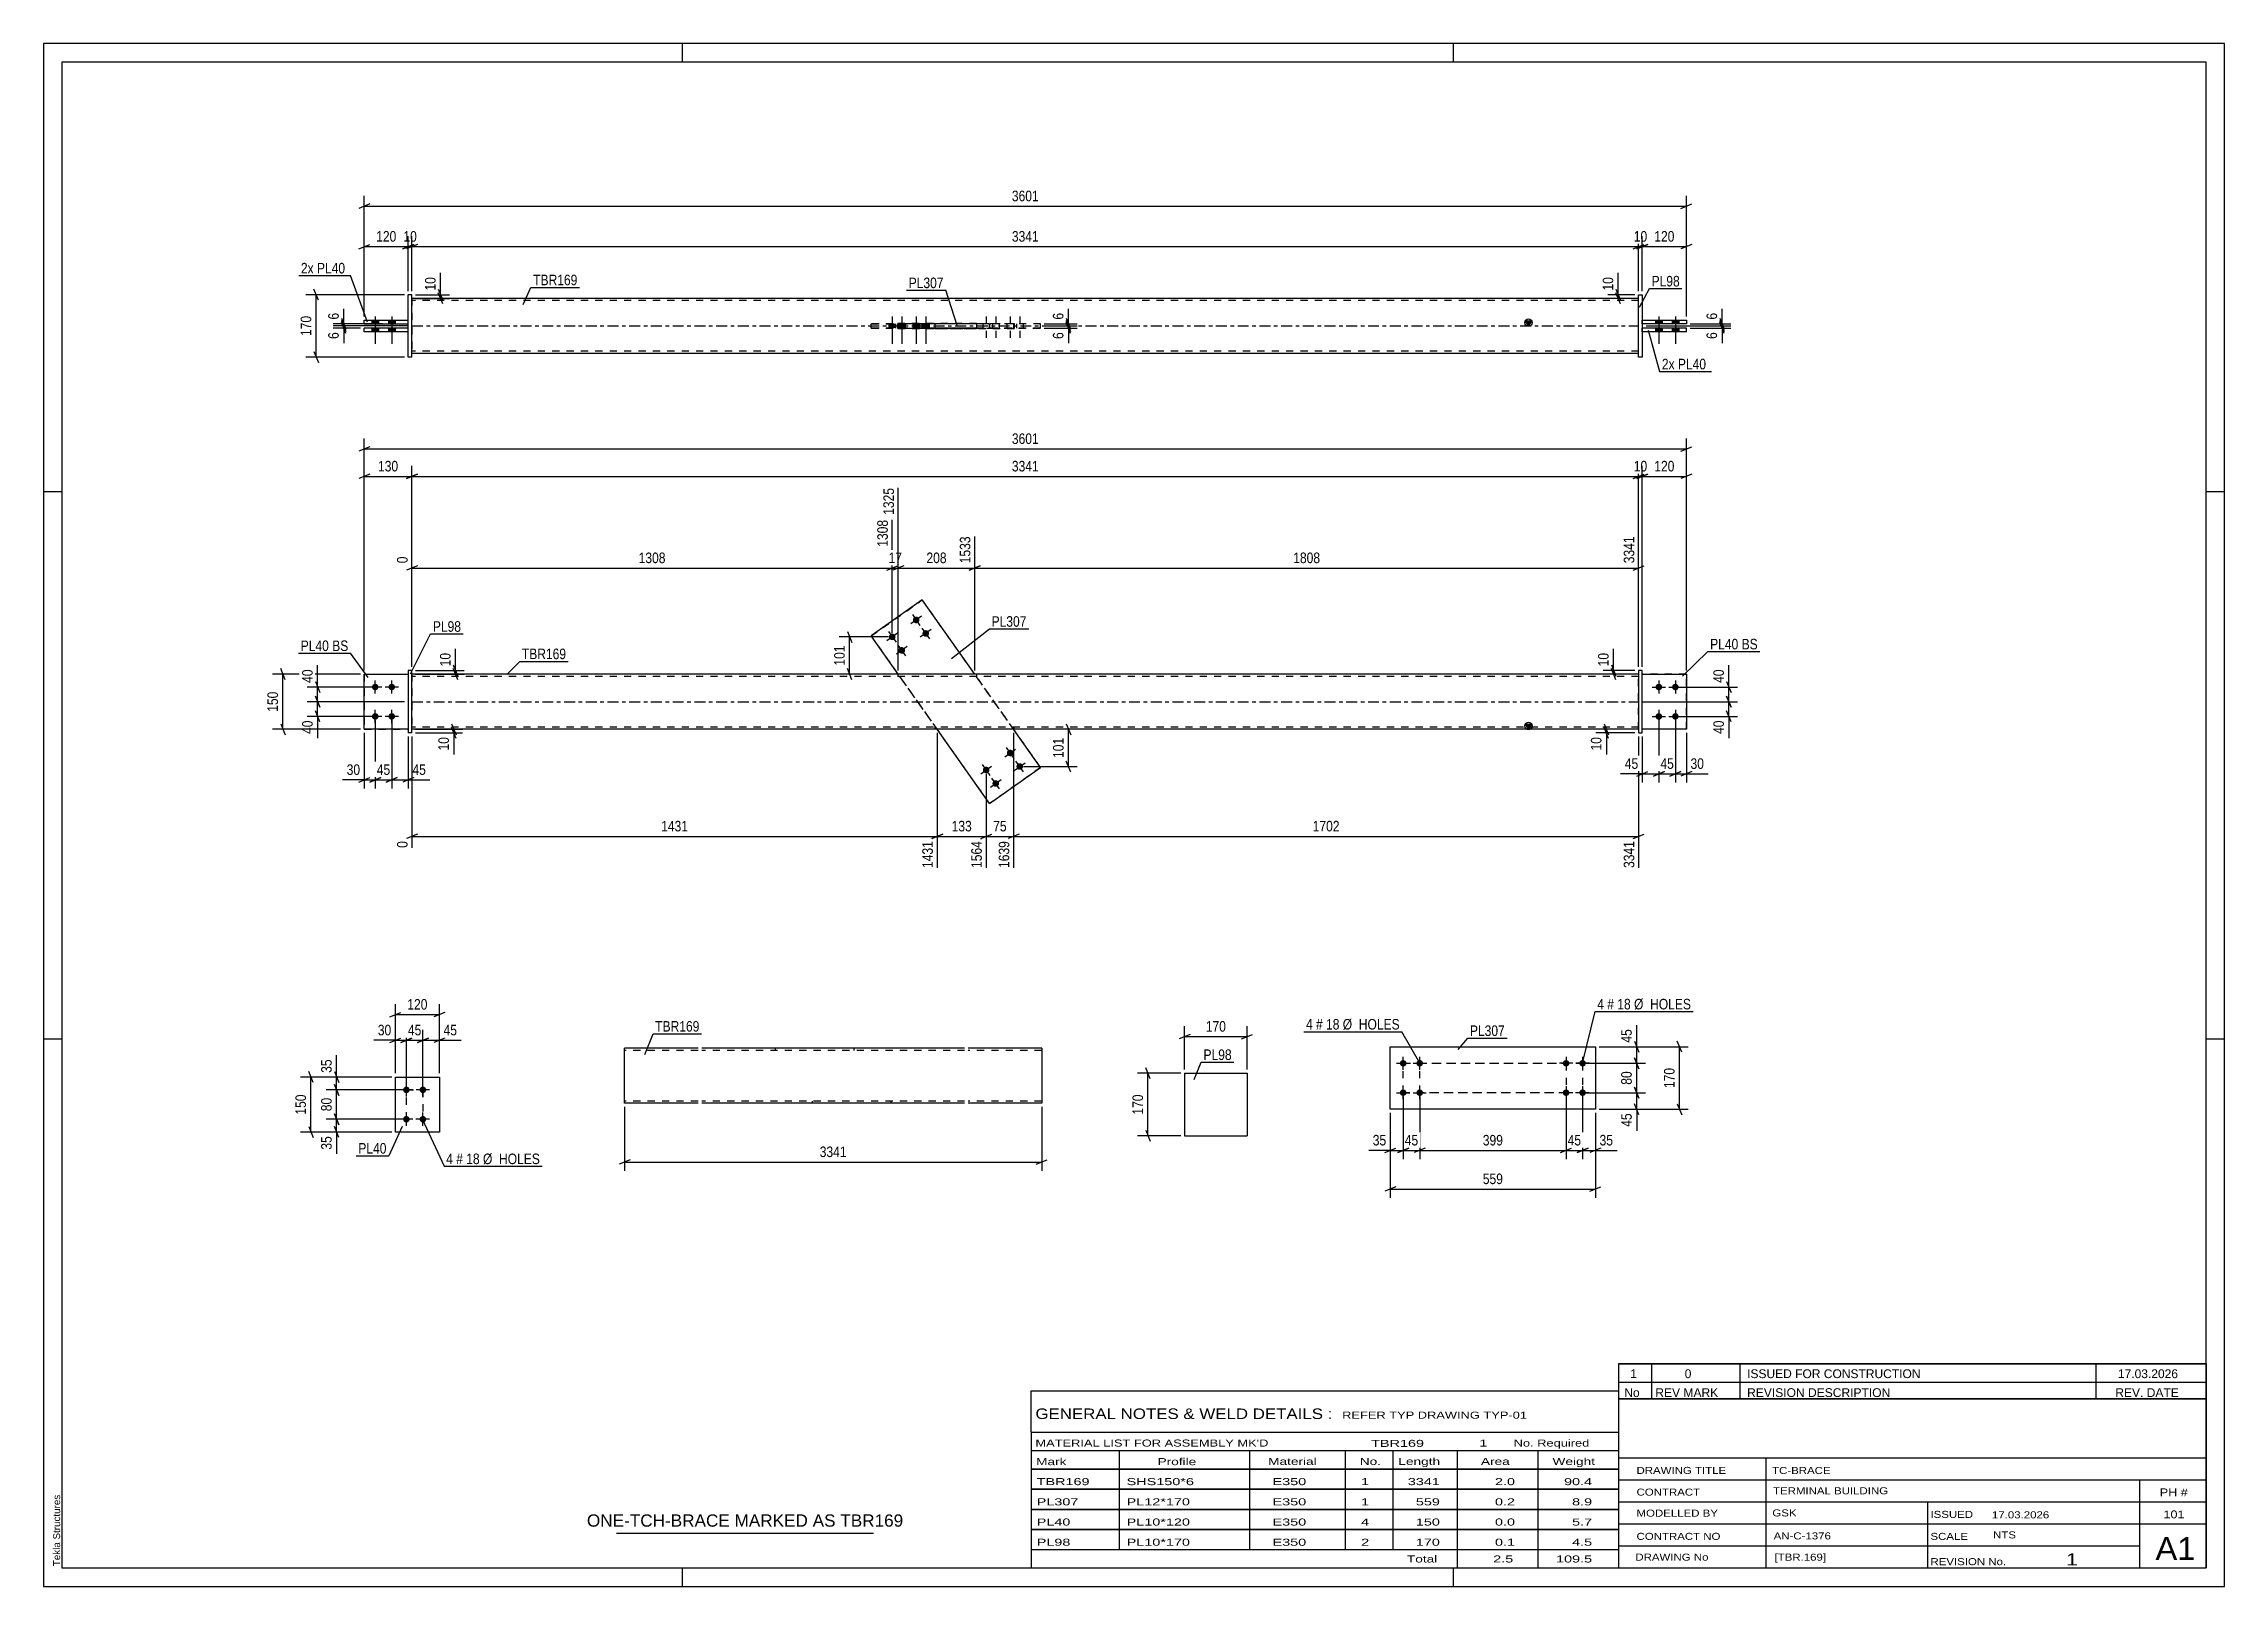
# Model space of a CAD drawing. Header units: millimetres. Extents: x 0 to 594, y 0 to 420.
import ezdxf

# ---------------------------------------------------------------- set-up
doc = ezdxf.new("R2010")
doc.units = ezdxf.units.MM
doc.linetypes.add('DXK_LINE_DOT2', pattern=[3.9198, 1.9599, -1.9599])
doc.linetypes.add('DXK_LINE_DOT3', pattern=[5.9187, 2.979, -0.9799, 0.9799, -0.9799])
doc.styles.add('Arial', font='ARIAL.TTF', dxfattribs={"height": 0.2})
doc.styles.add('Arial Narrow', font='ARIALN.TTF', dxfattribs={"height": 0.2})

# ---------------------------------------------------------------- blocks, each defined once
blk = doc.blocks.new('Unknown-580873574-1130')
at = {"color": 5, "linetype": 'Continuous'}
for p, q in [((594, 420), (0, 420)), ((0, 420), (0, 0)), ((174, 415), (174, 420)), ((384, 415), (384, 420)), ((594, 0), (594, 420)), ((589, 415), (5, 415)), ((5, 415), (5, 5)), ((589, 5), (589, 415)), ((5, 298), (0, 298)), ((594, 298), (589, 298)), ((5, 149), (0, 149)), ((594, 149), (589, 149)), ((0, 0), (594, 0)), ((5, 5), (589, 5)), ((174, 0), (174, 5)), ((384, 0), (384, 5))]:
    blk.add_line(p, q, dxfattribs=at)
at = {"color": 174, "linetype": 'Continuous', "style": 'Arial'}
blk.add_text('Tekla Structures', height=1.9102, rotation=90, dxfattribs=at).set_placement((4.5, 5.5))
blk = doc.blocks.new('Part-580873574-3579 - 3578')
at = {"color": 2, "linetype": 'Continuous'}
for p, q in [((366.82, 146.9), (422.69, 146.9)), ((366.82, 129.9), (366.82, 146.9)), ((422.69, 146.9), (422.69, 129.9)), ((422.69, 129.9), (366.82, 129.9))]:
    blk.add_line(p, q, dxfattribs=at)
blk = doc.blocks.new('Bolt-580873574-3580 - 3578')
at = {"linetype": 'Continuous'}
for points in [[(414.69, 141.5, -1), (414.69, 143.3, -1)], [(419.19, 141.5, -1), (419.19, 143.3, -1)], [(414.69, 133.5, -1), (414.69, 135.3, -1)], [(419.19, 133.5, -1), (419.19, 135.3, -1)]]:
    blk.add_hatch(color=1, dxfattribs=at).paths.add_polyline_path(points)
at = {"color": 1, "linetype": 'Continuous'}
for p, q in [((414.69, 144.2), (414.69, 140.6)), ((419.19, 144.2), (419.19, 140.6)), ((416.49, 142.4), (412.89, 142.4)), ((420.99, 142.4), (417.39, 142.4)), ((416.49, 134.4), (412.89, 134.4)), ((414.69, 136.2), (414.69, 132.6)), ((420.99, 134.4), (417.39, 134.4)), ((419.19, 136.2), (419.19, 132.6))]:
    blk.add_line(p, q, dxfattribs=at)
blk = doc.blocks.new('Bolt-580873574-3581 - 3578')
at = {"linetype": 'Continuous'}
for points in [[(370.32, 143.3, -1), (370.32, 141.5, -1)], [(374.82, 143.3, -1), (374.82, 141.5, -1)], [(370.32, 135.3, -1), (370.32, 133.5, -1)], [(374.82, 135.3, -1), (374.82, 133.5, -1)]]:
    blk.add_hatch(color=1, dxfattribs=at).paths.add_polyline_path(points)
at = {"color": 1, "linetype": 'Continuous'}
for p, q in [((370.32, 140.6), (370.32, 144.2)), ((374.82, 140.6), (374.82, 144.2)), ((368.52, 142.4), (372.12, 142.4)), ((373.02, 142.4), (376.62, 142.4)), ((368.52, 134.4), (372.12, 134.4)), ((370.32, 132.6), (370.32, 136.2)), ((373.02, 134.4), (376.62, 134.4)), ((374.82, 132.6), (374.82, 136.2))]:
    blk.add_line(p, q, dxfattribs=at)
blk = doc.blocks.new('Bolt-580873574-2170 - 2136')
at = {"linetype": 'Continuous'}
for points in [[(98.81, 134.27, -1), (98.81, 136.07, -1)], [(103.31, 134.27, -1), (103.31, 136.07, -1)], [(98.81, 126.27, -1), (98.81, 128.07, -1)], [(103.31, 126.27, -1), (103.31, 128.07, -1)]]:
    blk.add_hatch(color=1, dxfattribs=at).paths.add_polyline_path(points)
at = {"color": 1, "linetype": 'Continuous'}
for p, q in [((98.81, 133.37), (98.81, 136.97)), ((103.31, 133.37), (103.31, 136.97)), ((100.61, 135.17), (97.01, 135.17)), ((105.11, 135.17), (101.51, 135.17)), ((100.61, 127.17), (97.01, 127.17)), ((98.81, 125.37), (98.81, 128.97)), ((105.11, 127.17), (101.51, 127.17)), ((103.31, 125.37), (103.31, 128.97))]:
    blk.add_line(p, q, dxfattribs=at)
blk = doc.blocks.new('Part-580873574-2175 - 2136')
at = {"color": 2, "linetype": 'Continuous'}
for p, q in [((95.81, 123.67), (95.81, 138.67)), ((95.81, 138.67), (107.81, 138.67)), ((107.81, 138.67), (107.81, 123.67)), ((107.81, 123.67), (95.81, 123.67))]:
    blk.add_line(p, q, dxfattribs=at)
blk = doc.blocks.new('Part-580873574-1689 - 1670')
at = {"color": 2, "linetype": 'Continuous'}
for p, q in [((435.46, 248.34), (447.46, 248.34)), ((447.46, 248.34), (447.46, 233.34)), ((447.46, 233.34), (435.46, 233.34))]:
    blk.add_line(p, q, dxfattribs=at)
at = {"color": 7, "linetype": 'DXK_LINE_DOT2'}
blk.add_line((435.46, 233.34), (435.46, 248.34), dxfattribs=at)
blk = doc.blocks.new('Bolt-580873574-1673 - 1670')
at = {"linetype": 'Continuous'}
for points in [[(263.28, 227.77), (263.46, 227.75), (263.64, 227.69), (263.81, 227.6), (263.95, 227.47), (264.06, 227.32), (264.13, 227.15), (264.17, 226.96), (264.17, 226.78), (264.13, 226.59), (264.06, 226.42), (263.95, 226.27), (263.81, 226.14), (263.64, 226.05), (263.46, 225.99), (263.28, 225.97), (263.09, 225.99), (262.91, 226.05), (262.75, 226.14), (262.61, 226.27), (262.5, 226.42), (262.42, 226.59), (262.38, 226.78), (262.38, 226.96), (262.42, 227.15), (262.5, 227.32), (262.61, 227.47), (262.75, 227.6), (262.91, 227.69), (263.09, 227.75)], [(256.74, 223.15), (256.93, 223.13), (257.11, 223.08), (257.27, 222.98), (257.41, 222.86), (257.52, 222.7), (257.6, 222.53), (257.64, 222.35), (257.64, 222.16), (257.6, 221.98), (257.52, 221.8), (257.41, 221.65), (257.27, 221.53), (257.11, 221.43), (256.93, 221.37), (256.74, 221.35), (256.56, 221.37), (256.38, 221.43), (256.21, 221.53), (256.07, 221.65), (255.96, 221.8), (255.89, 221.98), (255.85, 222.16), (255.85, 222.35), (255.89, 222.53), (255.96, 222.7), (256.07, 222.86), (256.21, 222.98), (256.38, 223.08), (256.56, 223.13)], [(265.87, 224.1), (266.06, 224.08), (266.24, 224.02), (266.4, 223.92), (266.54, 223.8), (266.65, 223.65), (266.73, 223.47), (266.77, 223.29), (266.77, 223.1), (266.73, 222.92), (266.65, 222.75), (266.54, 222.59), (266.4, 222.47), (266.24, 222.37), (266.06, 222.32), (265.87, 222.3), (265.69, 222.32), (265.51, 222.37), (265.34, 222.47), (265.2, 222.59), (265.09, 222.75), (265.02, 222.92), (264.98, 223.1), (264.98, 223.29), (265.02, 223.47), (265.09, 223.65), (265.2, 223.8), (265.34, 223.92), (265.51, 224.02), (265.69, 224.08)], [(259.34, 219.48), (259.53, 219.46), (259.71, 219.4), (259.87, 219.31), (260.01, 219.18), (260.12, 219.03), (260.2, 218.86), (260.24, 218.67), (260.24, 218.48), (260.2, 218.3), (260.12, 218.13), (260.01, 217.98), (259.87, 217.85), (259.71, 217.76), (259.53, 217.7), (259.34, 217.68), (259.15, 217.7), (258.97, 217.76), (258.81, 217.85), (258.67, 217.98), (258.56, 218.13), (258.48, 218.3), (258.45, 218.48), (258.45, 218.67), (258.48, 218.86), (258.56, 219.03), (258.67, 219.18), (258.81, 219.31), (258.97, 219.4), (259.15, 219.46)]]:
    blk.add_hatch(color=1, dxfattribs=at).paths.add_polyline_path(points)
at = {"color": 1, "linetype": 'Continuous'}
for p, q in [((261.81, 225.83), (264.75, 227.91)), ((264.32, 225.4), (262.24, 228.34)), ((255.27, 221.22), (258.21, 223.29)), ((257.78, 220.78), (255.7, 223.72)), ((260.38, 217.11), (258.3, 220.05)), ((264.4, 222.16), (267.34, 224.23)), ((266.91, 221.73), (264.83, 224.67)), ((257.87, 217.54), (260.81, 219.62))]:
    blk.add_line(p, q, dxfattribs=at)
blk = doc.blocks.new('Bolt-580873574-1672 - 1670')
at = {"linetype": 'Continuous'}
for points in [[(237.68, 264), (237.86, 263.98), (238.04, 263.92), (238.2, 263.83), (238.34, 263.7), (238.45, 263.55), (238.53, 263.38), (238.57, 263.2), (238.57, 263.01), (238.53, 262.82), (238.45, 262.65), (238.34, 262.5), (238.2, 262.37), (238.04, 262.28), (237.86, 262.22), (237.68, 262.2), (237.49, 262.22), (237.31, 262.28), (237.15, 262.37), (237.01, 262.5), (236.9, 262.65), (236.82, 262.82), (236.78, 263.01), (236.78, 263.2), (236.82, 263.38), (236.9, 263.55), (237.01, 263.7), (237.15, 263.83), (237.31, 263.92), (237.49, 263.98)], [(231.14, 259.39), (231.33, 259.37), (231.51, 259.31), (231.67, 259.21), (231.81, 259.09), (231.92, 258.94), (232, 258.76), (232.04, 258.58), (232.04, 258.39), (232, 258.21), (231.92, 258.04), (231.81, 257.88), (231.67, 257.76), (231.51, 257.66), (231.33, 257.61), (231.14, 257.59), (230.95, 257.61), (230.78, 257.66), (230.61, 257.76), (230.47, 257.88), (230.36, 258.04), (230.29, 258.21), (230.25, 258.39), (230.25, 258.58), (230.29, 258.76), (230.36, 258.94), (230.47, 259.09), (230.61, 259.21), (230.78, 259.31), (230.95, 259.37)], [(233.74, 255.71), (233.93, 255.69), (234.1, 255.63), (234.27, 255.54), (234.41, 255.41), (234.52, 255.26), (234.59, 255.09), (234.63, 254.9), (234.63, 254.72), (234.59, 254.53), (234.52, 254.36), (234.41, 254.21), (234.27, 254.08), (234.1, 253.99), (233.93, 253.93), (233.74, 253.91), (233.55, 253.93), (233.37, 253.99), (233.21, 254.08), (233.07, 254.21), (232.96, 254.36), (232.88, 254.53), (232.84, 254.72), (232.84, 254.9), (232.88, 255.09), (232.96, 255.26), (233.07, 255.41), (233.21, 255.54), (233.37, 255.63), (233.55, 255.69)], [(240.27, 260.33), (240.46, 260.31), (240.64, 260.25), (240.8, 260.16), (240.94, 260.03), (241.05, 259.88), (241.13, 259.71), (241.17, 259.52), (241.17, 259.33), (241.13, 259.15), (241.05, 258.98), (240.94, 258.82), (240.8, 258.7), (240.64, 258.6), (240.46, 258.55), (240.27, 258.53), (240.08, 258.55), (239.91, 258.6), (239.74, 258.7), (239.6, 258.82), (239.49, 258.98), (239.42, 259.15), (239.38, 259.33), (239.38, 259.52), (239.42, 259.71), (239.49, 259.88), (239.6, 260.03), (239.74, 260.16), (239.91, 260.25), (240.08, 260.31)]]:
    blk.add_hatch(color=1, dxfattribs=at).paths.add_polyline_path(points)
at = {"color": 1, "linetype": 'Continuous'}
for p, q in [((239.15, 264.14), (236.21, 262.06)), ((236.64, 264.57), (238.71, 261.63)), ((232.61, 259.52), (229.67, 257.45)), ((230.1, 259.96), (232.18, 257.02)), ((235.21, 255.85), (232.27, 253.77)), ((232.7, 256.28), (234.78, 253.34)), ((241.74, 260.47), (238.8, 258.39)), ((239.23, 260.9), (241.31, 257.96))]:
    blk.add_line(p, q, dxfattribs=at)
blk = doc.blocks.new('Part-580873574-1684 - 1670')
at = {"linetype": 'Continuous'}
blk.add_hatch(color=2, dxfattribs=at).paths.add_polyline_path([(404.46, 233.34), (403.66, 234.74), (405.26, 234.74)])
at = {"color": 2, "linetype": 'Continuous'}
for p, q in [((434.46, 248.34), (100.33, 248.34)), ((434.46, 233.34), (100.33, 233.34)), ((404.46, 233.34), (403.66, 234.74)), ((403.66, 234.74), (405.26, 234.74)), ((405.26, 234.74), (404.46, 233.34))]:
    blk.add_line(p, q, dxfattribs=at)
at = {"color": 7, "linetype": 'DXK_LINE_DOT2'}
for p, q in [((100.33, 248.34), (100.33, 233.34)), ((434.46, 247.74), (100.33, 247.74)), ((232.7, 248.34), (232.7, 247.74)), ((254.14, 248.34), (254.14, 247.74)), ((434.46, 233.34), (434.46, 248.34)), ((434.46, 233.94), (100.33, 233.94)), ((242.88, 233.34), (242.88, 233.94)), ((264.32, 233.34), (264.32, 233.94))]:
    blk.add_line(p, q, dxfattribs=at)
at = {"color": 7, "linetype": 'DXK_LINE_DOT3'}
blk.add_line((100.33, 240.84), (434.46, 240.84), dxfattribs=at)
at = {"color": 2, "linetype": 'Continuous'}
blk.add_circle((404.46, 234.24), 1, dxfattribs=at)
blk = doc.blocks.new('Part-580873574-1694 - 1670')
at = {"color": 7, "linetype": 'DXK_LINE_DOT2'}
for p, q in [((447.46, 248.34), (435.46, 248.34)), ((435.46, 233.34), (435.46, 248.34)), ((447.46, 233.34), (447.46, 248.34)), ((447.46, 233.34), (435.46, 233.34))]:
    blk.add_line(p, q, dxfattribs=at)
blk = doc.blocks.new('Part-580873574-1695 - 1670')
at = {"color": 2, "linetype": 'Continuous'}
for p, q in [((434.46, 249.34), (434.46, 232.34)), ((435.46, 249.34), (434.46, 249.34)), ((435.46, 232.34), (435.46, 249.34)), ((434.46, 232.34), (435.46, 232.34))]:
    blk.add_line(p, q, dxfattribs=at)
blk = doc.blocks.new('Part-580873574-1700 - 1670')
at = {"color": 2, "linetype": 'Continuous'}
for p, q in [((87.33, 233.34), (87.33, 248.34)), ((87.33, 248.34), (99.33, 248.34)), ((99.33, 233.34), (87.33, 233.34))]:
    blk.add_line(p, q, dxfattribs=at)
at = {"color": 7, "linetype": 'DXK_LINE_DOT2'}
blk.add_line((99.33, 248.34), (99.33, 233.34), dxfattribs=at)
blk = doc.blocks.new('Part-580873574-1705 - 1670')
at = {"color": 7, "linetype": 'DXK_LINE_DOT2'}
for p, q in [((87.33, 248.34), (87.33, 233.34)), ((87.33, 248.34), (99.33, 248.34)), ((99.33, 248.34), (99.33, 233.34)), ((87.33, 233.34), (99.33, 233.34))]:
    blk.add_line(p, q, dxfattribs=at)
blk = doc.blocks.new('Part-580873574-1710 - 1670')
at = {"color": 2, "linetype": 'Continuous'}
for p, q in [((100.33, 249.34), (99.33, 249.34)), ((99.33, 249.34), (99.33, 232.34)), ((100.33, 232.34), (100.33, 249.34)), ((100.33, 232.34), (99.33, 232.34))]:
    blk.add_line(p, q, dxfattribs=at)
blk = doc.blocks.new('Part-580873574-1715 - 1670')
at = {"color": 2, "linetype": 'Continuous'}
for p, q in [((239.33, 268.56), (225.45, 258.75)), ((239.33, 268.56), (239.33, 268.56)), ((253.62, 248.34), (239.33, 268.56)), ((232.8, 248.34), (225.45, 258.75)), ((225.45, 258.75), (225.45, 258.75)), ((257.68, 213.12), (243.4, 233.34)), ((271.57, 222.93), (264.22, 233.34)), ((257.68, 213.12), (271.57, 222.93)), ((271.57, 222.93), (271.57, 222.93)), ((257.68, 213.12), (257.68, 213.12))]:
    blk.add_line(p, q, dxfattribs=at)
at = {"color": 7, "linetype": 'DXK_LINE_DOT2'}
for p, q in [((225.45, 258.75), (239.33, 268.56)), ((271.57, 222.93), (239.33, 268.56)), ((257.68, 213.12), (225.45, 258.75)), ((243.4, 233.34), (232.8, 248.34)), ((264.22, 233.34), (253.62, 248.34)), ((271.57, 222.93), (257.68, 213.12))]:
    blk.add_line(p, q, dxfattribs=at)
blk = doc.blocks.new('Bolt-580873574-1716 - 1670')
at = {"linetype": 'Continuous'}
for points in [[(439.96, 245.74, -1), (439.96, 243.94, -1)], [(444.46, 245.74, -1), (444.46, 243.94, -1)], [(439.96, 237.74, -1), (439.96, 235.94, -1)], [(444.46, 237.74, -1), (444.46, 235.94, -1)]]:
    blk.add_hatch(color=1, dxfattribs=at).paths.add_polyline_path(points)
at = {"color": 1, "linetype": 'Continuous'}
for p, q in [((438.16, 244.84), (441.76, 244.84)), ((439.96, 246.64), (439.96, 243.04)), ((442.66, 244.84), (446.26, 244.84)), ((444.46, 246.64), (444.46, 243.04)), ((439.96, 238.64), (439.96, 235.04)), ((444.46, 238.64), (444.46, 235.04)), ((438.16, 236.84), (441.76, 236.84)), ((442.66, 236.84), (446.26, 236.84))]:
    blk.add_line(p, q, dxfattribs=at)
blk = doc.blocks.new('Bolt-580873574-1717 - 1670')
at = {"linetype": 'Continuous'}
for points in [[(90.33, 243.94, -1), (90.33, 245.74, -1)], [(94.83, 243.94, -1), (94.83, 245.74, -1)], [(90.33, 235.94, -1), (90.33, 237.74, -1)], [(94.83, 235.94, -1), (94.83, 237.74, -1)]]:
    blk.add_hatch(color=1, dxfattribs=at).paths.add_polyline_path(points)
at = {"color": 1, "linetype": 'Continuous'}
for p, q in [((92.13, 244.84), (88.53, 244.84)), ((90.33, 243.04), (90.33, 246.64)), ((96.63, 244.84), (93.03, 244.84)), ((94.83, 243.04), (94.83, 246.64)), ((90.33, 235.04), (90.33, 238.64)), ((94.83, 235.04), (94.83, 238.64)), ((92.13, 236.84), (88.53, 236.84)), ((96.63, 236.84), (93.03, 236.84))]:
    blk.add_line(p, q, dxfattribs=at)
blk = doc.blocks.new('Part-580873574-1418 - 1367')
at = {"color": 2, "linetype": 'Continuous'}
for p, q in [((87.33, 341.55), (87.33, 342.55)), ((99.33, 342.55), (87.33, 342.55)), ((99.33, 341.55), (87.33, 341.55))]:
    blk.add_line(p, q, dxfattribs=at)
at = {"color": 7, "linetype": 'DXK_LINE_DOT2'}
blk.add_line((99.33, 341.55), (99.33, 342.55), dxfattribs=at)
blk = doc.blocks.new('Bolt-580873574-1370 - 1367')
at = {"linetype": 'Continuous'}
for points in [[(89.43, 343.75), (91.23, 343.75), (91.23, 344.75), (89.43, 344.75)], [(89.43, 343.75), (91.23, 343.75), (91.23, 344.75), (89.43, 344.75)], [(93.93, 343.75), (95.73, 343.75), (95.73, 344.75), (93.93, 344.75)], [(93.93, 343.75), (95.73, 343.75), (95.73, 344.75), (93.93, 344.75)], [(89.43, 341.55), (91.23, 341.55), (91.23, 342.55), (89.43, 342.55)], [(89.43, 341.55), (91.23, 341.55), (91.23, 342.55), (89.43, 342.55)], [(93.93, 341.55), (95.73, 341.55), (95.73, 342.55), (93.93, 342.55)], [(93.93, 341.55), (95.73, 341.55), (95.73, 342.55), (93.93, 342.55)]]:
    blk.add_hatch(color=1, dxfattribs=at).paths.add_polyline_path(points)
at = {"color": 1, "linetype": 'Continuous'}
for p, q in [((89.43, 344.75), (89.43, 343.75)), ((89.43, 344.75), (89.43, 343.75)), ((90.33, 345.75), (90.33, 338.25)), ((90.33, 345.75), (90.33, 338.25)), ((91.23, 344.75), (91.23, 343.75)), ((91.23, 344.75), (91.23, 343.75)), ((93.93, 344.75), (93.93, 343.75)), ((93.93, 344.75), (93.93, 343.75)), ((94.83, 345.75), (94.83, 338.25)), ((94.83, 345.75), (94.83, 338.25)), ((95.73, 344.75), (95.73, 343.75)), ((95.73, 344.75), (95.73, 343.75)), ((89.43, 342.55), (89.43, 341.55)), ((89.43, 342.55), (89.43, 341.55)), ((91.23, 342.55), (91.23, 341.55)), ((91.23, 342.55), (91.23, 341.55)), ((93.93, 342.55), (93.93, 341.55)), ((93.93, 342.55), (93.93, 341.55)), ((95.73, 342.55), (95.73, 341.55)), ((95.73, 342.55), (95.73, 341.55))]:
    blk.add_line(p, q, dxfattribs=at)
blk = doc.blocks.new('Bolt-580873574-1435 - 1367')
at = {"color": 1, "linetype": 'DXK_LINE_DOT2'}
for p, q in [((256.74, 345.75), (256.74, 338.25)), ((259.34, 345.75), (259.34, 338.25)), ((263.28, 345.75), (263.28, 338.25)), ((265.87, 345.75), (265.87, 338.25)), ((255.84, 343.75), (255.84, 342.55)), ((257.64, 343.75), (257.64, 342.55)), ((258.44, 343.75), (258.44, 342.55)), ((260.24, 343.75), (260.24, 342.55)), ((262.38, 343.75), (262.38, 342.55)), ((264.18, 343.75), (264.18, 342.55)), ((264.97, 343.75), (264.97, 342.55)), ((266.77, 343.75), (266.77, 342.55))]:
    blk.add_line(p, q, dxfattribs=at)
blk = doc.blocks.new('Bolt-580873574-1371 - 1367')
at = {"linetype": 'Continuous'}
for points in [[(440.86, 344.75), (439.06, 344.75), (439.06, 343.75), (440.86, 343.75)], [(440.86, 344.75), (439.06, 344.75), (439.06, 343.75), (440.86, 343.75)], [(445.36, 344.75), (443.56, 344.75), (443.56, 343.75), (445.36, 343.75)], [(445.36, 344.75), (443.56, 344.75), (443.56, 343.75), (445.36, 343.75)], [(440.86, 342.55), (439.06, 342.55), (439.06, 341.55), (440.86, 341.55)], [(440.86, 342.55), (439.06, 342.55), (439.06, 341.55), (440.86, 341.55)], [(445.36, 342.55), (443.56, 342.55), (443.56, 341.55), (445.36, 341.55)], [(445.36, 342.55), (443.56, 342.55), (443.56, 341.55), (445.36, 341.55)]]:
    blk.add_hatch(color=1, dxfattribs=at).paths.add_polyline_path(points)
at = {"color": 1, "linetype": 'Continuous'}
for p, q in [((439.06, 344.75), (439.06, 343.75)), ((439.06, 344.75), (439.06, 343.75)), ((439.96, 345.75), (439.96, 338.25)), ((439.96, 345.75), (439.96, 338.25)), ((440.86, 344.75), (440.86, 343.75)), ((440.86, 344.75), (440.86, 343.75)), ((443.56, 344.75), (443.56, 343.75)), ((443.56, 344.75), (443.56, 343.75)), ((444.46, 345.75), (444.46, 338.25)), ((444.46, 345.75), (444.46, 338.25)), ((445.36, 344.75), (445.36, 343.75)), ((445.36, 344.75), (445.36, 343.75)), ((439.06, 342.55), (439.06, 341.55)), ((439.06, 342.55), (439.06, 341.55)), ((440.86, 342.55), (440.86, 341.55)), ((440.86, 342.55), (440.86, 341.55)), ((443.56, 342.55), (443.56, 341.55)), ((443.56, 342.55), (443.56, 341.55)), ((445.36, 342.55), (445.36, 341.55)), ((445.36, 342.55), (445.36, 341.55))]:
    blk.add_line(p, q, dxfattribs=at)
blk = doc.blocks.new('Part-580873574-1456 - 1367')
at = {"linetype": 'Continuous'}
blk.add_hatch(color=2, dxfattribs=at).paths.add_polyline_path([(404.46, 343.15), (403.66, 344.55), (405.26, 344.55)])
at = {"color": 2, "linetype": 'Continuous'}
for p, q in [((434.46, 350.65), (100.33, 350.65)), ((404.46, 343.15), (403.66, 344.55)), ((403.66, 344.55), (405.26, 344.55)), ((405.26, 344.55), (404.46, 343.15)), ((232.7, 343.85), (254.14, 343.85)), ((232.7, 343.85), (232.7, 343.75)), ((232.7, 342.55), (232.7, 342.45)), ((232.7, 342.45), (232.7, 342.45)), ((254.14, 342.45), (232.7, 342.45)), ((242.88, 343.75), (242.88, 343.85)), ((242.88, 342.45), (242.88, 342.55)), ((254.14, 343.85), (254.14, 342.45)), ((434.46, 335.65), (100.33, 335.65))]:
    blk.add_line(p, q, dxfattribs=at)
at = {"color": 7, "linetype": 'DXK_LINE_DOT2'}
for p, q in [((100.33, 350.65), (100.33, 335.65)), ((434.46, 335.65), (434.46, 350.65)), ((434.46, 350.05), (100.33, 350.05)), ((254.14, 343.85), (232.7, 343.85)), ((232.7, 342.45), (232.7, 343.75)), ((232.7, 342.45), (254.14, 342.45)), ((242.88, 343.85), (242.88, 343.85)), ((242.88, 343.85), (242.88, 343.85)), ((242.88, 343.85), (264.32, 343.85)), ((242.88, 343.85), (264.32, 343.85)), ((242.88, 342.45), (242.88, 343.75)), ((264.32, 342.45), (242.88, 342.45)), ((242.88, 342.45), (242.88, 342.45)), ((242.88, 342.45), (264.32, 342.45)), ((264.32, 343.85), (264.32, 342.45)), ((434.46, 336.25), (100.33, 336.25))]:
    blk.add_line(p, q, dxfattribs=at)
at = {"color": 7, "linetype": 'DXK_LINE_DOT3'}
blk.add_line((100.33, 343.15), (434.46, 343.15), dxfattribs=at)
at = {"color": 2, "linetype": 'Continuous'}
blk.add_circle((404.46, 344.05), 1, dxfattribs=at)
blk = doc.blocks.new('Part-580873574-1413 - 1367')
at = {"color": 2, "linetype": 'Continuous'}
for p, q in [((87.33, 343.75), (87.33, 344.75)), ((87.33, 344.75), (99.33, 344.75)), ((87.33, 343.75), (99.33, 343.75))]:
    blk.add_line(p, q, dxfattribs=at)
at = {"color": 7, "linetype": 'DXK_LINE_DOT2'}
blk.add_line((99.33, 343.75), (99.33, 344.75), dxfattribs=at)
blk = doc.blocks.new('Part-580873574-1461 - 1367')
at = {"color": 2, "linetype": 'Continuous'}
for p, q in [((447.46, 342.55), (435.46, 342.55)), ((447.46, 341.55), (435.46, 341.55)), ((447.46, 341.55), (447.46, 342.55))]:
    blk.add_line(p, q, dxfattribs=at)
at = {"color": 7, "linetype": 'DXK_LINE_DOT2'}
blk.add_line((435.46, 341.55), (435.46, 342.55), dxfattribs=at)
blk = doc.blocks.new('Part-580873574-1397 - 1367')
at = {"color": 2, "linetype": 'Continuous'}
for p, q in [((225.45, 342.55), (225.45, 343.75)), ((239.33, 342.55), (239.33, 343.75)), ((254.14, 343.75), (239.33, 343.75)), ((254.14, 343.75), (239.33, 343.75)), ((254.14, 342.55), (239.33, 342.55))]:
    blk.add_line(p, q, dxfattribs=at)
at = {"color": 7, "linetype": 'DXK_LINE_DOT2'}
for p, q in [((239.33, 343.75), (225.45, 343.75)), ((225.45, 343.75), (239.33, 343.75)), ((225.45, 342.55), (257.68, 342.55)), ((239.33, 342.55), (225.45, 342.55)), ((271.57, 343.75), (254.14, 343.75)), ((257.68, 343.75), (254.14, 343.75)), ((271.57, 342.55), (254.14, 342.55)), ((257.68, 342.55), (257.68, 343.75)), ((271.57, 343.75), (257.68, 343.75)), ((257.68, 342.55), (271.57, 342.55)), ((271.57, 342.55), (271.57, 343.75))]:
    blk.add_line(p, q, dxfattribs=at)
blk = doc.blocks.new('Part-580873574-1398 - 1367')
at = {"color": 2, "linetype": 'Continuous'}
for p, q in [((100.33, 351.65), (99.33, 351.65)), ((99.33, 334.65), (99.33, 351.65)), ((100.33, 334.65), (100.33, 351.65)), ((100.33, 334.65), (99.33, 334.65))]:
    blk.add_line(p, q, dxfattribs=at)
blk = doc.blocks.new('Part-580873574-1433 - 1367')
at = {"color": 2, "linetype": 'Continuous'}
for p, q in [((434.46, 334.65), (434.46, 351.65)), ((434.46, 351.65), (435.46, 351.65)), ((435.46, 351.65), (435.46, 334.65)), ((435.46, 334.65), (434.46, 334.65))]:
    blk.add_line(p, q, dxfattribs=at)
blk = doc.blocks.new('Bolt-580873574-1436 - 1367')
at = {"linetype": 'Continuous'}
for points in [[(232.04, 343.75), (230.24, 343.75), (230.24, 342.55), (232.04, 342.55)], [(234.64, 343.75), (232.84, 343.75), (232.84, 342.55), (234.64, 342.55)], [(238.58, 343.75), (236.78, 343.75), (236.78, 342.55), (238.58, 342.55)], [(241.17, 343.75), (239.37, 343.75), (239.37, 342.55), (241.17, 342.55)]]:
    blk.add_hatch(color=1, dxfattribs=at).paths.add_polyline_path(points)
at = {"color": 1, "linetype": 'Continuous'}
for p, q in [((231.14, 345.75), (231.14, 338.25)), ((233.74, 345.75), (233.74, 338.25)), ((237.68, 345.75), (237.68, 338.25)), ((240.27, 345.75), (240.27, 338.25)), ((230.24, 343.75), (230.24, 342.55)), ((232.04, 343.75), (232.04, 342.55)), ((232.84, 343.75), (232.84, 342.55)), ((234.64, 343.75), (234.64, 342.55)), ((236.78, 343.75), (236.78, 342.55)), ((238.58, 343.75), (238.58, 342.55)), ((239.37, 343.75), (239.37, 342.55)), ((241.17, 343.75), (241.17, 342.55))]:
    blk.add_line(p, q, dxfattribs=at)
blk = doc.blocks.new('Part-580873574-1466 - 1367')
at = {"color": 2, "linetype": 'Continuous'}
for p, q in [((435.46, 344.75), (447.46, 344.75)), ((447.46, 344.75), (447.46, 343.75)), ((447.46, 343.75), (435.46, 343.75))]:
    blk.add_line(p, q, dxfattribs=at)
at = {"color": 7, "linetype": 'DXK_LINE_DOT2'}
blk.add_line((435.46, 343.75), (435.46, 344.75), dxfattribs=at)
blk = doc.blocks.new('Part-580873574-2379 - 2373')
at = {"color": 2, "linetype": 'Continuous'}
for p, q in [((310.8, 139.67), (310.8, 122.67)), ((310.8, 139.67), (327.8, 139.67)), ((327.8, 139.67), (327.8, 122.67)), ((310.8, 122.67), (327.8, 122.67))]:
    blk.add_line(p, q, dxfattribs=at)
blk = doc.blocks.new('Part-580873574-2523 - 2517')
at = {"color": 2, "linetype": 'Continuous'}
for p, q in [((178.25, 146.53), (158.25, 146.53)), ((158.25, 131.62), (158.25, 146.53)), ((250.87, 146.53), (179.25, 146.53)), ((271.87, 146.53), (251.87, 146.53)), ((271.87, 146.53), (271.87, 146.44)), ((271.87, 146.44), (271.87, 145.33)), ((271.87, 145.33), (271.87, 131.53)), ((158.25, 131.53), (158.25, 131.62)), ((178.25, 131.53), (158.25, 131.53)), ((250.87, 131.53), (179.25, 131.53)), ((271.87, 131.53), (251.87, 131.53))]:
    blk.add_line(p, q, dxfattribs=at)
at = {"color": 7, "linetype": 'DXK_LINE_DOT2'}
for p, q in [((178.25, 145.93), (158.25, 145.93)), ((250.87, 145.93), (179.25, 145.93)), ((199.25, 146.53), (199.25, 145.93)), ((220.69, 146.53), (220.69, 145.93)), ((271.87, 145.93), (251.87, 145.93)), ((271.87, 146.18), (271.87, 145.33)), ((158.25, 132.13), (158.25, 132.18)), ((178.25, 132.13), (158.25, 132.13)), ((158.25, 131.53), (158.25, 131.53)), ((250.87, 132.13), (179.25, 132.13)), ((209.43, 131.53), (209.43, 132.13)), ((230.87, 131.53), (230.87, 132.13)), ((271.87, 132.13), (251.87, 132.13)), ((271.87, 132.18), (271.87, 132.27)), ((271.87, 132.13), (271.87, 132.18)), ((271.87, 132.13), (271.87, 132.18))]:
    blk.add_line(p, q, dxfattribs=at)
blk = doc.blocks.new('Rectangle-580873574-3751 - 3578')
at = {"color": 1, "linetype": 'DXK_LINE_DOT2'}
blk.add_lwpolyline([(370.32, 142.4), (419.19, 142.4), (419.19, 134.4), (370.32, 134.4), (370.32, 142.4)], close=True, dxfattribs=at)
blk = doc.blocks.new('Rectangle-580873574-2359 - 2136')
at = {"color": 1, "linetype": 'DXK_LINE_DOT2'}
blk.add_lwpolyline([(98.81, 135.17), (103.31, 135.17), (103.31, 127.17), (98.81, 127.17), (98.81, 135.17)], close=True, dxfattribs=at)
blk = doc.blocks.new('Rectangle-580873574-3761 - 3578')
at = {"color": 1, "linetype": 'DXK_LINE_DOT2'}
blk.add_lwpolyline([(374.82, 142.4), (414.69, 142.4), (414.69, 134.4), (374.82, 134.4), (374.82, 142.4)], close=True, dxfattribs=at)
blk = doc.blocks.new('StraightDimension-580873574-3585 - 3578')
at = {"color": 7, "linetype": 'Continuous'}
for p, q in [((419.19, 133.4), (419.19, 116.29)), ((422.69, 128.9), (422.69, 116.29)), ((417.69, 118.09), (420.69, 119.29)), ((424.19, 119.29), (421.19, 118.09)), ((419.19, 118.69), (422.69, 118.69))]:
    blk.add_line(p, q, dxfattribs=at)
at = {"color": 0}
blk.add_wipeout([(428.07, 119.44), (428.07, 123.64), (423.21, 123.64), (423.21, 119.44)], dxfattribs=at)
at = {"color": 7, "linetype": 'Continuous'}
blk.add_line((422.69, 118.69), (428.59, 118.69), dxfattribs=at)
blk.add_line((422.69, 118.69), (428.59, 118.69), dxfattribs=at)
at = {"color": 3, "style": 'Arial Narrow'}
blk.add_text('35', height=2.863, dxfattribs=at).set_placement((423.81, 120.04))
blk = doc.blocks.new('StraightDimension-580873574-3586 - 3578')
at = {"color": 7, "linetype": 'Continuous'}
for p, q in [((414.69, 133.4), (414.69, 116.29)), ((419.19, 133.4), (419.19, 116.29)), ((413.19, 118.09), (416.19, 119.29)), ((420.69, 119.29), (417.69, 118.09)), ((414.69, 118.69), (419.19, 118.69))]:
    blk.add_line(p, q, dxfattribs=at)
at = {"color": 0}
blk.add_wipeout([(419.37, 119.44), (419.37, 123.64), (414.51, 123.64), (414.51, 119.44)], dxfattribs=at)
at = {"color": 3, "style": 'Arial Narrow'}
blk.add_text('45', height=2.863, dxfattribs=at).set_placement((415.11, 120.04))
blk = doc.blocks.new('StraightDimension-580873574-3587 - 3578')
at = {"color": 7, "linetype": 'Continuous'}
for p, q in [((374.82, 133.4), (374.82, 116.29)), ((414.69, 133.4), (414.69, 116.29)), ((376.32, 119.29), (373.32, 118.09)), ((413.19, 118.09), (416.19, 119.29)), ((374.82, 118.69), (414.69, 118.69))]:
    blk.add_line(p, q, dxfattribs=at)
at = {"color": 0}
blk.add_wipeout([(398.1, 119.44), (398.1, 123.64), (391.41, 123.64), (391.41, 119.44)], dxfattribs=at)
at = {"color": 3, "style": 'Arial Narrow'}
blk.add_text('399', height=2.863, dxfattribs=at).set_placement((392.01, 120.04))
blk = doc.blocks.new('StraightDimension-580873574-3588 - 3578')
at = {"color": 7, "linetype": 'Continuous'}
for p, q in [((370.32, 133.4), (370.32, 116.29)), ((374.82, 133.4), (374.82, 116.29)), ((368.82, 118.09), (371.82, 119.29)), ((376.32, 119.29), (373.32, 118.09)), ((370.32, 118.69), (374.82, 118.69))]:
    blk.add_line(p, q, dxfattribs=at)
at = {"color": 0}
blk.add_wipeout([(375, 119.44), (375, 123.64), (370.15, 123.64), (370.15, 119.44)], dxfattribs=at)
at = {"color": 3, "style": 'Arial Narrow'}
blk.add_text('45', height=2.863, dxfattribs=at).set_placement((370.75, 120.04))
blk = doc.blocks.new('StraightDimension-580873574-3589 - 3578')
at = {"color": 7, "linetype": 'Continuous'}
for p, q in [((370.32, 133.4), (370.32, 116.29)), ((366.82, 128.9), (366.82, 116.29)), ((365.32, 118.09), (368.32, 119.29)), ((371.82, 119.29), (368.82, 118.09)), ((366.82, 118.69), (370.32, 118.69))]:
    blk.add_line(p, q, dxfattribs=at)
at = {"color": 0}
blk.add_wipeout([(366.3, 119.44), (366.3, 123.64), (361.44, 123.64), (361.44, 119.44)], dxfattribs=at)
at = {"color": 7, "linetype": 'Continuous'}
blk.add_line((366.82, 118.69), (360.92, 118.69), dxfattribs=at)
blk.add_line((366.82, 118.69), (360.92, 118.69), dxfattribs=at)
at = {"color": 3, "style": 'Arial Narrow'}
blk.add_text('35', height=2.863, dxfattribs=at).set_placement((362.04, 120.04))
blk = doc.blocks.new('StraightDimension-580873574-3605 - 3578')
at = {"color": 7, "linetype": 'Continuous'}
for p, q in [((366.82, 128.9), (366.82, 105.77)), ((422.69, 128.9), (422.69, 105.77)), ((368.32, 108.77), (365.32, 107.57)), ((366.82, 108.17), (422.69, 108.17)), ((421.19, 107.57), (424.19, 108.77))]:
    blk.add_line(p, q, dxfattribs=at)
at = {"color": 0}
blk.add_wipeout([(398.1, 108.92), (398.1, 113.12), (391.41, 113.12), (391.41, 108.92)], dxfattribs=at)
at = {"color": 3, "style": 'Arial Narrow'}
blk.add_text('559', height=2.863, dxfattribs=at).set_placement((392.01, 109.52))
blk = doc.blocks.new('StraightDimension-580873574-3625 - 3578')
at = {"color": 7, "linetype": 'Continuous'}
for p, q in [((423.69, 146.9), (447.98, 146.9)), ((446.18, 145.4), (444.98, 148.4)), ((445.58, 129.9), (445.58, 146.9)), ((444.98, 131.4), (446.18, 128.4)), ((423.69, 129.9), (447.98, 129.9))]:
    blk.add_line(p, q, dxfattribs=at)
at = {"color": 0}
blk.add_wipeout([(444.83, 141.74), (440.63, 141.74), (440.63, 135.06), (444.83, 135.06)], dxfattribs=at)
at = {"color": 3, "style": 'Arial Narrow'}
blk.add_text('170', height=2.863, rotation=90.00021, dxfattribs=at).set_placement((444.23, 135.66))
blk = doc.blocks.new('StraightDimension-580873574-3729 - 3578')
at = {"color": 7, "linetype": 'Continuous'}
for p, q in [((423.69, 146.9), (436.32, 146.9)), ((433.32, 148.4), (434.52, 145.4)), ((434.52, 140.9), (433.32, 143.9)), ((433.92, 142.4), (433.92, 146.9)), ((420.19, 142.4), (436.32, 142.4))]:
    blk.add_line(p, q, dxfattribs=at)
at = {"color": 0}
blk.add_wipeout([(433.17, 152.28), (428.97, 152.28), (428.97, 147.43), (433.17, 147.43)], dxfattribs=at)
at = {"color": 7, "linetype": 'Continuous'}
blk.add_line((433.92, 146.9), (433.92, 152.81), dxfattribs=at)
blk.add_line((433.92, 146.9), (433.92, 152.81), dxfattribs=at)
at = {"color": 3, "style": 'Arial Narrow'}
blk.add_text('45', height=2.863, rotation=90.00021, dxfattribs=at).set_placement((432.57, 148.03))
blk = doc.blocks.new('StraightDimension-580873574-3730 - 3578')
at = {"color": 7, "linetype": 'Continuous'}
for p, q in [((433.32, 143.9), (434.52, 140.9)), ((420.19, 142.4), (436.32, 142.4)), ((433.92, 134.4), (433.92, 142.4)), ((420.19, 134.4), (436.32, 134.4)), ((434.52, 132.9), (433.32, 135.9))]:
    blk.add_line(p, q, dxfattribs=at)
at = {"color": 0}
blk.add_wipeout([(433.17, 140.83), (428.97, 140.83), (428.97, 135.97), (433.17, 135.97)], dxfattribs=at)
at = {"color": 3, "style": 'Arial Narrow'}
blk.add_text('80', height=2.863, rotation=90.00021, dxfattribs=at).set_placement((432.57, 136.57))
blk = doc.blocks.new('StraightDimension-580873574-3731 - 3578')
at = {"color": 7, "linetype": 'Continuous'}
for p, q in [((420.19, 134.4), (436.32, 134.4)), ((433.32, 135.9), (434.52, 132.9)), ((434.52, 128.4), (433.32, 131.4)), ((433.92, 129.9), (433.92, 134.4)), ((423.69, 129.9), (436.32, 129.9))]:
    blk.add_line(p, q, dxfattribs=at)
at = {"color": 0}
blk.add_wipeout([(433.17, 129.38), (428.97, 129.38), (428.97, 124.52), (433.17, 124.52)], dxfattribs=at)
at = {"color": 7, "linetype": 'Continuous'}
blk.add_line((433.92, 129.9), (433.92, 124), dxfattribs=at)
blk.add_line((433.92, 129.9), (433.92, 124), dxfattribs=at)
at = {"color": 3, "style": 'Arial Narrow'}
blk.add_text('45', height=2.863, rotation=90.00021, dxfattribs=at).set_placement((432.57, 125.12))
blk = doc.blocks.new('StraightDimension-580873574-2275 - 2136')
at = {"color": 7, "linetype": 'Continuous'}
for p, q in [((94.81, 138.67), (76.96, 138.67)), ((79.21, 140.17), (80.41, 137.17)), ((80.41, 133.67), (79.21, 136.67)), ((79.81, 135.17), (79.81, 138.67)), ((97.81, 135.17), (76.96, 135.17))]:
    blk.add_line(p, q, dxfattribs=at)
at = {"color": 0}
blk.add_wipeout([(79.06, 144.06), (74.86, 144.06), (74.86, 139.2), (79.06, 139.2)], dxfattribs=at)
at = {"color": 7, "linetype": 'Continuous'}
blk.add_line((79.81, 138.67), (79.81, 144.58), dxfattribs=at)
blk.add_line((79.81, 138.67), (79.81, 144.58), dxfattribs=at)
at = {"color": 3, "style": 'Arial Narrow'}
blk.add_text('35', height=2.863, rotation=90.00021, dxfattribs=at).set_placement((78.46, 139.8))
blk = doc.blocks.new('StraightDimension-580873574-2252 - 2136')
at = {"color": 7, "linetype": 'Continuous'}
for p, q in [((97.81, 127.17), (76.96, 127.17)), ((79.21, 128.67), (80.41, 125.67)), ((80.41, 122.17), (79.21, 125.17)), ((79.81, 123.67), (79.81, 127.17)), ((94.81, 123.67), (76.96, 123.67))]:
    blk.add_line(p, q, dxfattribs=at)
at = {"color": 0}
blk.add_wipeout([(79.06, 123.15), (74.86, 123.15), (74.86, 118.29), (79.06, 118.29)], dxfattribs=at)
at = {"color": 7, "linetype": 'Continuous'}
blk.add_line((79.81, 123.67), (79.81, 117.77), dxfattribs=at)
blk.add_line((79.81, 123.67), (79.81, 117.77), dxfattribs=at)
at = {"color": 3, "style": 'Arial Narrow'}
blk.add_text('35', height=2.863, rotation=90.00021, dxfattribs=at).set_placement((78.46, 118.89))
blk = doc.blocks.new('StraightDimension-580873574-2265 - 2136')
at = {"color": 7, "linetype": 'Continuous'}
for p, q in [((79.21, 136.67), (80.41, 133.67)), ((97.81, 135.17), (76.96, 135.17)), ((79.81, 127.17), (79.81, 135.17)), ((97.81, 127.17), (76.96, 127.17)), ((80.41, 125.67), (79.21, 128.67))]:
    blk.add_line(p, q, dxfattribs=at)
at = {"color": 0}
blk.add_wipeout([(79.06, 133.6), (74.86, 133.6), (74.86, 128.75), (79.06, 128.75)], dxfattribs=at)
at = {"color": 3, "style": 'Arial Narrow'}
blk.add_text('80', height=2.863, rotation=90.00021, dxfattribs=at).set_placement((78.46, 129.35))
blk = doc.blocks.new('StraightDimension-580873574-2289 - 2136')
at = {"color": 7, "linetype": 'Continuous'}
for p, q in [((94.81, 138.67), (69.96, 138.67)), ((73.41, 137.17), (72.21, 140.17)), ((72.81, 123.67), (72.81, 138.67)), ((72.21, 125.17), (73.41, 122.17)), ((94.81, 123.67), (69.96, 123.67))]:
    blk.add_line(p, q, dxfattribs=at)
at = {"color": 0}
blk.add_wipeout([(72.06, 134.52), (67.86, 134.52), (67.86, 127.83), (72.06, 127.83)], dxfattribs=at)
at = {"color": 3, "style": 'Arial Narrow'}
blk.add_text('150', height=2.863, rotation=90.00021, dxfattribs=at).set_placement((71.46, 128.43))
blk = doc.blocks.new('StraightDimension-580873574-2306 - 2136')
at = {"color": 7, "linetype": 'Continuous'}
for p, q in [((94.31, 148.07), (97.31, 149.27)), ((95.81, 139.67), (95.81, 151.52)), ((95.81, 148.67), (98.81, 148.67)), ((100.31, 149.27), (97.31, 148.07)), ((98.81, 136.17), (98.81, 151.52))]:
    blk.add_line(p, q, dxfattribs=at)
at = {"color": 0}
blk.add_wipeout([(95.29, 149.42), (95.29, 153.62), (90.43, 153.62), (90.43, 149.42)], dxfattribs=at)
at = {"color": 7, "linetype": 'Continuous'}
blk.add_line((95.81, 148.67), (89.9, 148.67), dxfattribs=at)
blk.add_line((95.81, 148.67), (89.9, 148.67), dxfattribs=at)
at = {"color": 3, "style": 'Arial Narrow'}
blk.add_text('30', height=2.863, dxfattribs=at).set_placement((91.03, 150.02))
blk = doc.blocks.new('StraightDimension-580873574-2319 - 2136')
at = {"color": 7, "linetype": 'Continuous'}
for p, q in [((97.31, 148.07), (100.31, 149.27)), ((98.81, 136.17), (98.81, 151.52)), ((98.81, 148.67), (103.31, 148.67)), ((104.81, 149.27), (101.81, 148.07)), ((103.31, 136.17), (103.31, 151.52))]:
    blk.add_line(p, q, dxfattribs=at)
at = {"color": 0}
blk.add_wipeout([(103.49, 149.42), (103.49, 153.62), (98.63, 153.62), (98.63, 149.42)], dxfattribs=at)
at = {"color": 3, "style": 'Arial Narrow'}
blk.add_text('45', height=2.863, dxfattribs=at).set_placement((99.23, 150.02))
blk = doc.blocks.new('StraightDimension-580873574-2329 - 2136')
at = {"color": 7, "linetype": 'Continuous'}
for p, q in [((101.81, 148.07), (104.81, 149.27)), ((103.31, 136.17), (103.31, 151.52)), ((103.31, 148.67), (107.81, 148.67)), ((109.31, 149.27), (106.31, 148.07)), ((107.81, 139.67), (107.81, 151.52))]:
    blk.add_line(p, q, dxfattribs=at)
at = {"color": 0}
blk.add_wipeout([(113.19, 149.42), (113.19, 153.62), (108.34, 153.62), (108.34, 149.42)], dxfattribs=at)
at = {"color": 7, "linetype": 'Continuous'}
blk.add_line((107.81, 148.67), (113.72, 148.67), dxfattribs=at)
blk.add_line((107.81, 148.67), (113.72, 148.67), dxfattribs=at)
at = {"color": 3, "style": 'Arial Narrow'}
blk.add_text('45', height=2.863, dxfattribs=at).set_placement((108.94, 150.02))
blk = doc.blocks.new('StraightDimension-580873574-2343 - 2136')
at = {"color": 7, "linetype": 'Continuous'}
for p, q in [((94.31, 155.07), (97.31, 156.27)), ((95.81, 139.67), (95.81, 158.52)), ((95.81, 155.67), (107.81, 155.67)), ((109.31, 156.27), (106.31, 155.07)), ((107.81, 139.67), (107.81, 158.52))]:
    blk.add_line(p, q, dxfattribs=at)
at = {"color": 0}
blk.add_wipeout([(105.15, 156.42), (105.15, 160.62), (98.47, 160.62), (98.47, 156.42)], dxfattribs=at)
at = {"color": 3, "style": 'Arial Narrow'}
blk.add_text('120', height=2.863, dxfattribs=at).set_placement((99.07, 157.02))
blk = doc.blocks.new('StraightDimension-580873574-2749 - 1670')
at = {"color": 7, "linetype": 'Continuous'}
for p, q in [((231.14, 259.49), (231.14, 290.35)), ((100.33, 250.34), (100.33, 280.36)), ((101.83, 277.83), (98.83, 276.63)), ((100.33, 277.23), (231.14, 277.23)), ((229.64, 276.63), (232.64, 277.83))]:
    blk.add_line(p, q, dxfattribs=at)
at = {"color": 0, "linetype": 'Continuous'}
for points in [[(230.54, 290.95), (226.34, 290.95), (226.34, 282.43), (230.54, 282.43)], [(99.73, 280.96), (95.53, 280.96), (95.53, 277.93), (99.73, 277.93)]]:
    blk.add_wipeout(points, dxfattribs=at)
at = {"color": 0}
blk.add_wipeout([(169.99, 277.98), (169.99, 282.18), (161.48, 282.18), (161.48, 277.98)], dxfattribs=at)
at = {"color": 3, "linetype": 'Continuous', "style": 'Arial Narrow'}
for s, height, p in [('1308', 2.863, (229.94, 283.03)), ('0', 2.86, (99.13, 278.53))]:
    blk.add_text(s, height=height, rotation=90.00021, dxfattribs=at).set_placement(p)
at = {"color": 3, "style": 'Arial Narrow'}
blk.add_text('1308', height=2.863, dxfattribs=at).set_placement((162.08, 278.58))
blk = doc.blocks.new('StraightDimension-580873574-2748 - 1670')
at = {"color": 7, "linetype": 'Continuous'}
for p, q in [((232.8, 249.34), (232.8, 299.05)), ((231.14, 259.49), (231.14, 290.35)), ((229.64, 276.63), (232.64, 277.83)), ((231.14, 277.23), (232.8, 277.23)), ((234.3, 277.83), (231.3, 276.63))]:
    blk.add_line(p, q, dxfattribs=at)
at = {"color": 0, "linetype": 'Continuous'}
blk.add_wipeout([(232.2, 299.65), (228, 299.65), (228, 291.13), (232.2, 291.13)], dxfattribs=at)
at = {"color": 0}
blk.add_wipeout([(234.4, 277.98), (234.4, 282.18), (229.54, 282.18), (229.54, 277.98)], dxfattribs=at)
at = {"color": 3, "linetype": 'Continuous', "style": 'Arial Narrow'}
blk.add_text('1325', height=2.863, rotation=90.00021, dxfattribs=at).set_placement((231.6, 291.73))
at = {"color": 3, "style": 'Arial Narrow'}
blk.add_text('17', height=2.863, dxfattribs=at).set_placement((230.14, 278.58))
blk = doc.blocks.new('StraightDimension-580873574-2007 - 1670')
at = {"color": 7, "linetype": 'Continuous'}
for p, q in [((427.03, 250.84), (428.23, 247.84)), ((428.23, 246.84), (427.03, 249.84)), ((433.46, 249.34), (424.78, 249.34)), ((433.46, 248.34), (424.78, 248.34)), ((427.63, 248.34), (427.63, 249.34))]:
    blk.add_line(p, q, dxfattribs=at)
at = {"color": 0}
blk.add_wipeout([(426.88, 254.72), (422.68, 254.72), (422.68, 249.87), (426.88, 249.87)], dxfattribs=at)
at = {"color": 7, "linetype": 'Continuous'}
blk.add_line((427.63, 249.34), (427.63, 255.25), dxfattribs=at)
blk.add_line((427.63, 249.34), (427.63, 255.25), dxfattribs=at)
at = {"color": 3, "style": 'Arial Narrow'}
blk.add_text('10', height=2.863, rotation=90.00021, dxfattribs=at).set_placement((426.28, 250.47))
blk = doc.blocks.new('StraightDimension-580873574-1875 - 1670')
at = {"color": 7, "linetype": 'Continuous'}
for p, q in [((101.33, 233.34), (114.14, 233.34)), ((101.33, 232.34), (114.14, 232.34)), ((111.14, 234.84), (112.34, 231.84)), ((112.34, 230.84), (111.14, 233.84)), ((111.74, 232.34), (111.74, 233.34))]:
    blk.add_line(p, q, dxfattribs=at)
at = {"color": 0}
blk.add_wipeout([(110.99, 231.82), (106.79, 231.82), (106.79, 226.96), (110.99, 226.96)], dxfattribs=at)
at = {"color": 7, "linetype": 'Continuous'}
blk.add_line((111.74, 232.34), (111.74, 226.43), dxfattribs=at)
blk.add_line((111.74, 232.34), (111.74, 226.43), dxfattribs=at)
at = {"color": 3, "style": 'Arial Narrow'}
blk.add_text('10', height=2.863, rotation=90.00021, dxfattribs=at).set_placement((110.39, 227.56))
blk = doc.blocks.new('StraightDimension-580873574-1893 - 1670')
at = {"color": 7, "linetype": 'Continuous'}
for p, q in [((98.33, 240.84), (71.78, 240.84)), ((74.03, 242.34), (75.23, 239.34)), ((75.23, 235.34), (74.03, 238.34)), ((74.63, 236.84), (74.63, 240.84)), ((89.33, 236.84), (71.78, 236.84))]:
    blk.add_line(p, q, dxfattribs=at)
at = {"color": 0}
blk.add_wipeout([(73.88, 236.32), (69.68, 236.32), (69.68, 231.46), (73.88, 231.46)], dxfattribs=at)
at = {"color": 7, "linetype": 'Continuous'}
blk.add_line((74.63, 236.84), (74.63, 230.93), dxfattribs=at)
blk.add_line((74.63, 236.84), (74.63, 230.93), dxfattribs=at)
at = {"color": 3, "style": 'Arial Narrow'}
blk.add_text('40', height=2.863, rotation=90.00021, dxfattribs=at).set_placement((73.28, 232.06))
blk = doc.blocks.new('StraightDimension-580873574-1955 - 1670')
at = {"color": 7, "linetype": 'Continuous'}
for p, q in [((65.77, 246.84), (64.57, 249.84)), ((86.33, 248.34), (62.32, 248.34)), ((65.17, 233.34), (65.17, 248.34)), ((86.33, 233.34), (62.32, 233.34)), ((64.57, 234.84), (65.77, 231.84))]:
    blk.add_line(p, q, dxfattribs=at)
at = {"color": 0}
blk.add_wipeout([(64.42, 244.18), (60.22, 244.18), (60.22, 237.5), (64.42, 237.5)], dxfattribs=at)
at = {"color": 3, "style": 'Arial Narrow'}
blk.add_text('150', height=2.863, rotation=90.00021, dxfattribs=at).set_placement((63.82, 238.1))
blk = doc.blocks.new('StraightDimension-580873574-1969 - 1670')
at = {"color": 7, "linetype": 'Continuous'}
for p, q in [((416.54, 233.34), (276.31, 233.34)), ((278.56, 234.84), (279.76, 231.84)), ((279.16, 223.2), (279.16, 233.34)), ((266.87, 223.2), (281.56, 223.2)), ((279.76, 221.7), (278.56, 224.7))]:
    blk.add_line(p, q, dxfattribs=at)
at = {"color": 0}
blk.add_wipeout([(278.41, 231.61), (274.21, 231.61), (274.21, 224.93), (278.41, 224.93)], dxfattribs=at)
at = {"color": 3, "style": 'Arial Narrow'}
blk.add_text('101', height=2.863, rotation=90.00021, dxfattribs=at).set_placement((277.81, 225.53))
blk = doc.blocks.new('StraightDimension-580873574-2016 - 1670')
at = {"color": 7, "linetype": 'Continuous'}
for p, q in [((87.33, 249.34), (87.33, 305.04)), ((100.33, 250.34), (100.33, 305.04)), ((88.83, 302.79), (85.83, 301.59)), ((87.33, 302.19), (100.33, 302.19)), ((98.83, 301.59), (101.83, 302.79))]:
    blk.add_line(p, q, dxfattribs=at)
at = {"color": 0}
blk.add_wipeout([(97.17, 302.94), (97.17, 307.14), (90.49, 307.14), (90.49, 302.94)], dxfattribs=at)
at = {"color": 3, "style": 'Arial Narrow'}
blk.add_text('130', height=2.863, dxfattribs=at).set_placement((91.09, 303.54))
blk = doc.blocks.new('StraightDimension-580873574-1902 - 1670')
at = {"color": 7, "linetype": 'Continuous'}
for p, q in [((89.33, 244.84), (71.78, 244.84)), ((74.03, 246.34), (75.23, 243.34)), ((74.63, 240.84), (74.63, 244.84)), ((98.33, 240.84), (71.78, 240.84)), ((75.23, 239.34), (74.03, 242.34))]:
    blk.add_line(p, q, dxfattribs=at)
at = {"color": 0}
blk.add_wipeout([(73.88, 250.22), (69.68, 250.22), (69.68, 245.37), (73.88, 245.37)], dxfattribs=at)
at = {"color": 7, "linetype": 'Continuous'}
blk.add_line((74.63, 244.84), (74.63, 250.75), dxfattribs=at)
blk.add_line((74.63, 244.84), (74.63, 250.75), dxfattribs=at)
at = {"color": 3, "style": 'Arial Narrow'}
blk.add_text('40', height=2.863, rotation=90.00021, dxfattribs=at).set_placement((73.28, 245.97))
blk = doc.blocks.new('StraightDimension-580873574-2024 - 1670')
at = {"color": 7, "linetype": 'Continuous'}
for p, q in [((100.33, 250.34), (100.33, 305.04)), ((434.46, 250.34), (434.46, 305.04)), ((101.83, 302.79), (98.83, 301.59)), ((100.33, 302.19), (434.46, 302.19)), ((432.96, 301.59), (435.96, 302.79))]:
    blk.add_line(p, q, dxfattribs=at)
at = {"color": 0}
blk.add_wipeout([(271.65, 302.94), (271.65, 307.14), (263.14, 307.14), (263.14, 302.94)], dxfattribs=at)
at = {"color": 3, "style": 'Arial Narrow'}
blk.add_text('3341', height=2.863, dxfattribs=at).set_placement((263.74, 303.54))
blk = doc.blocks.new('StraightDimension-580873574-1719 - 1670')
at = {"color": 7, "linetype": 'Continuous'}
for p, q in [((88.83, 310.27), (85.83, 309.07)), ((87.33, 249.34), (87.33, 312.52)), ((87.33, 309.67), (447.46, 309.67)), ((445.96, 309.07), (448.96, 310.27)), ((447.46, 249.34), (447.46, 312.52))]:
    blk.add_line(p, q, dxfattribs=at)
at = {"color": 0}
blk.add_wipeout([(271.65, 310.42), (271.65, 314.62), (263.14, 314.62), (263.14, 310.42)], dxfattribs=at)
at = {"color": 3, "style": 'Arial Narrow'}
blk.add_text('3601', height=2.863, dxfattribs=at).set_placement((263.74, 311.02))
blk = doc.blocks.new('StraightDimension-580873574-1733 - 1670')
at = {"color": 7, "linetype": 'Continuous'}
for p, q in [((230.14, 258.49), (216.69, 258.49)), ((218.94, 259.99), (220.14, 256.99)), ((219.54, 248.34), (219.54, 258.49)), ((220.14, 246.84), (218.94, 249.84)), ((260.37, 248.34), (216.69, 248.34))]:
    blk.add_line(p, q, dxfattribs=at)
at = {"color": 0}
blk.add_wipeout([(218.79, 256.76), (214.59, 256.76), (214.59, 250.07), (218.79, 250.07)], dxfattribs=at)
at = {"color": 3, "style": 'Arial Narrow'}
blk.add_text('101', height=2.863, rotation=90.00021, dxfattribs=at).set_placement((218.19, 250.67))
blk = doc.blocks.new('StraightDimension-580873574-2746 - 1670')
at = {"color": 7, "linetype": 'Continuous'}
for p, q in [((253.62, 249.34), (253.62, 285.85)), ((434.46, 250.34), (434.46, 285.85)), ((255.12, 277.83), (252.12, 276.63)), ((253.62, 277.23), (434.46, 277.23)), ((432.96, 276.63), (435.96, 277.83))]:
    blk.add_line(p, q, dxfattribs=at)
at = {"color": 0, "linetype": 'Continuous'}
blk.add_wipeout([(433.86, 286.45), (429.66, 286.45), (429.66, 277.93), (433.86, 277.93)], dxfattribs=at)
at = {"color": 0}
blk.add_wipeout([(348.29, 277.98), (348.29, 282.18), (339.78, 282.18), (339.78, 277.98)], dxfattribs=at)
at = {"color": 3, "linetype": 'Continuous', "style": 'Arial Narrow'}
blk.add_text('3341', height=2.863, rotation=90.00021, dxfattribs=at).set_placement((433.26, 278.53))
at = {"color": 3, "style": 'Arial Narrow'}
blk.add_text('1808', height=2.863, dxfattribs=at).set_placement((340.38, 278.58))
blk = doc.blocks.new('StraightDimension-580873574-1797 - 1670')
at = {"color": 7, "linetype": 'Continuous'}
for p, q in [((87.33, 232.34), (87.33, 217.17)), ((90.33, 235.84), (90.33, 217.17)), ((85.83, 218.97), (88.83, 220.17)), ((91.83, 220.17), (88.83, 218.97)), ((87.33, 219.57), (90.33, 219.57))]:
    blk.add_line(p, q, dxfattribs=at)
at = {"color": 0}
blk.add_wipeout([(86.81, 220.32), (86.81, 224.52), (81.95, 224.52), (81.95, 220.32)], dxfattribs=at)
at = {"color": 7, "linetype": 'Continuous'}
blk.add_line((87.33, 219.57), (81.43, 219.57), dxfattribs=at)
blk.add_line((87.33, 219.57), (81.43, 219.57), dxfattribs=at)
at = {"color": 3, "style": 'Arial Narrow'}
blk.add_text('30', height=2.863, dxfattribs=at).set_placement((82.55, 220.92))
blk = doc.blocks.new('StraightDimension-580873574-1807 - 1670')
at = {"color": 7, "linetype": 'Continuous'}
for p, q in [((90.33, 235.84), (90.33, 217.17)), ((94.83, 235.84), (94.83, 217.17)), ((88.83, 218.97), (91.83, 220.17)), ((96.33, 220.17), (93.33, 218.97)), ((90.33, 219.57), (94.83, 219.57))]:
    blk.add_line(p, q, dxfattribs=at)
at = {"color": 0}
blk.add_wipeout([(95.01, 220.32), (95.01, 224.52), (90.15, 224.52), (90.15, 220.32)], dxfattribs=at)
at = {"color": 3, "style": 'Arial Narrow'}
blk.add_text('45', height=2.863, dxfattribs=at).set_placement((90.75, 220.92))
blk = doc.blocks.new('StraightDimension-580873574-1814 - 1670')
at = {"color": 7, "linetype": 'Continuous'}
for p, q in [((94.83, 235.84), (94.83, 217.17)), ((99.33, 231.34), (99.33, 217.17)), ((93.33, 218.97), (96.33, 220.17)), ((100.83, 220.17), (97.83, 218.97)), ((94.83, 219.57), (99.33, 219.57))]:
    blk.add_line(p, q, dxfattribs=at)
at = {"color": 0}
blk.add_wipeout([(104.71, 220.32), (104.71, 224.52), (99.86, 224.52), (99.86, 220.32)], dxfattribs=at)
at = {"color": 7, "linetype": 'Continuous'}
blk.add_line((99.33, 219.57), (105.24, 219.57), dxfattribs=at)
blk.add_line((99.33, 219.57), (105.24, 219.57), dxfattribs=at)
at = {"color": 3, "style": 'Arial Narrow'}
blk.add_text('45', height=2.863, dxfattribs=at).set_placement((100.46, 220.92))
blk = doc.blocks.new('StraightDimension-580873574-1822 - 1670')
at = {"color": 7, "linetype": 'Continuous'}
for p, q in [((243.4, 232.34), (243.4, 195.58)), ((100.33, 231.34), (100.33, 201.06)), ((101.83, 204.79), (98.83, 203.59)), ((100.33, 204.19), (243.4, 204.19)), ((241.9, 203.59), (244.9, 204.79))]:
    blk.add_line(p, q, dxfattribs=at)
at = {"color": 0}
blk.add_wipeout([(176.12, 204.94), (176.12, 209.14), (167.61, 209.14), (167.61, 204.94)], dxfattribs=at)
at = {"color": 0, "linetype": 'Continuous'}
for points in [[(99.73, 203.49), (95.53, 203.49), (95.53, 200.46), (99.73, 200.46)], [(242.8, 203.49), (238.6, 203.49), (238.6, 194.98), (242.8, 194.98)]]:
    blk.add_wipeout(points, dxfattribs=at)
at = {"color": 3, "style": 'Arial Narrow'}
blk.add_text('1431', height=2.863, dxfattribs=at).set_placement((168.21, 205.54))
at = {"color": 3, "linetype": 'Continuous', "style": 'Arial Narrow'}
for s, height, p in [('0', 2.86, (99.13, 201.06)), ('1431', 2.863, (242.2, 195.58))]:
    blk.add_text(s, height=height, rotation=90.00021, dxfattribs=at).set_placement(p)
blk = doc.blocks.new('StraightDimension-580873574-1834 - 1670')
at = {"color": 7, "linetype": 'Continuous'}
for p, q in [((243.4, 232.34), (243.4, 195.58)), ((256.74, 221.25), (256.74, 195.58)), ((244.9, 204.79), (241.9, 203.59)), ((243.4, 204.19), (256.74, 204.19)), ((255.24, 203.59), (258.24, 204.79))]:
    blk.add_line(p, q, dxfattribs=at)
at = {"color": 0}
blk.add_wipeout([(253.41, 204.94), (253.41, 209.14), (246.73, 209.14), (246.73, 204.94)], dxfattribs=at)
at = {"color": 0, "linetype": 'Continuous'}
blk.add_wipeout([(256.14, 203.49), (251.94, 203.49), (251.94, 194.98), (256.14, 194.98)], dxfattribs=at)
at = {"color": 3, "style": 'Arial Narrow'}
blk.add_text('133', height=2.863, dxfattribs=at).set_placement((247.33, 205.54))
at = {"color": 3, "linetype": 'Continuous', "style": 'Arial Narrow'}
blk.add_text('1564', height=2.863, rotation=90.00021, dxfattribs=at).set_placement((255.54, 195.58))
blk = doc.blocks.new('StraightDimension-580873574-1912 - 1670')
at = {"color": 7, "linetype": 'Continuous'}
for p, q in [((433.46, 233.34), (422.81, 233.34)), ((433.46, 232.34), (422.81, 232.34)), ((425.06, 234.84), (426.26, 231.84)), ((426.26, 230.84), (425.06, 233.84)), ((425.66, 232.34), (425.66, 233.34))]:
    blk.add_line(p, q, dxfattribs=at)
at = {"color": 0}
blk.add_wipeout([(424.91, 231.82), (420.71, 231.82), (420.71, 226.96), (424.91, 226.96)], dxfattribs=at)
at = {"color": 7, "linetype": 'Continuous'}
blk.add_line((425.66, 232.34), (425.66, 226.43), dxfattribs=at)
blk.add_line((425.66, 232.34), (425.66, 226.43), dxfattribs=at)
at = {"color": 3, "style": 'Arial Narrow'}
blk.add_text('10', height=2.863, rotation=90.00021, dxfattribs=at).set_placement((424.31, 227.56))
blk = doc.blocks.new('StraightDimension-580873574-1848 - 1670')
at = {"color": 7, "linetype": 'Continuous'}
for p, q in [((264.22, 232.34), (264.22, 195.58)), ((256.74, 221.25), (256.74, 195.58)), ((255.24, 203.59), (258.24, 204.79)), ((256.74, 204.19), (264.22, 204.19)), ((265.72, 204.79), (262.72, 203.59))]:
    blk.add_line(p, q, dxfattribs=at)
at = {"color": 0}
blk.add_wipeout([(262.91, 204.94), (262.91, 209.14), (258.05, 209.14), (258.05, 204.94)], dxfattribs=at)
at = {"color": 0, "linetype": 'Continuous'}
blk.add_wipeout([(263.62, 203.49), (259.42, 203.49), (259.42, 194.98), (263.62, 194.98)], dxfattribs=at)
at = {"color": 3, "style": 'Arial Narrow'}
blk.add_text('75', height=2.863, dxfattribs=at).set_placement((258.65, 205.54))
at = {"color": 3, "linetype": 'Continuous', "style": 'Arial Narrow'}
blk.add_text('1639', height=2.863, rotation=90.00021, dxfattribs=at).set_placement((263.02, 195.58))
blk = doc.blocks.new('StraightDimension-580873574-1862 - 1670')
at = {"color": 7, "linetype": 'Continuous'}
for p, q in [((264.22, 232.34), (264.22, 195.58)), ((434.46, 231.34), (434.46, 195.58)), ((265.72, 204.79), (262.72, 203.59)), ((264.22, 204.19), (434.46, 204.19)), ((432.96, 203.59), (435.96, 204.79))]:
    blk.add_line(p, q, dxfattribs=at)
at = {"color": 0}
blk.add_wipeout([(353.59, 204.94), (353.59, 209.14), (345.08, 209.14), (345.08, 204.94)], dxfattribs=at)
at = {"color": 0, "linetype": 'Continuous'}
blk.add_wipeout([(433.86, 203.49), (429.66, 203.49), (429.66, 194.98), (433.86, 194.98)], dxfattribs=at)
at = {"color": 3, "style": 'Arial Narrow'}
blk.add_text('1702', height=2.863, dxfattribs=at).set_placement((345.68, 205.54))
at = {"color": 3, "linetype": 'Continuous', "style": 'Arial Narrow'}
blk.add_text('3341', height=2.863, rotation=90.00021, dxfattribs=at).set_placement((433.26, 195.58))
blk = doc.blocks.new('StraightDimension-580873574-1884 - 1670')
at = {"color": 7, "linetype": 'Continuous'}
for p, q in [((111.58, 250.84), (112.78, 247.84)), ((112.78, 246.84), (111.58, 249.84)), ((101.33, 249.34), (114.58, 249.34)), ((101.33, 248.34), (114.58, 248.34)), ((112.18, 248.34), (112.18, 249.34))]:
    blk.add_line(p, q, dxfattribs=at)
at = {"color": 0}
blk.add_wipeout([(111.43, 254.72), (107.23, 254.72), (107.23, 249.87), (111.43, 249.87)], dxfattribs=at)
at = {"color": 7, "linetype": 'Continuous'}
blk.add_line((112.18, 249.34), (112.18, 255.25), dxfattribs=at)
blk.add_line((112.18, 249.34), (112.18, 255.25), dxfattribs=at)
at = {"color": 3, "style": 'Arial Narrow'}
blk.add_text('10', height=2.863, rotation=90.00021, dxfattribs=at).set_placement((110.83, 250.47))
blk = doc.blocks.new('StraightDimension-580873574-1921 - 1670')
at = {"color": 7, "linetype": 'Continuous'}
for p, q in [((439.96, 235.84), (439.96, 218.81)), ((435.46, 231.34), (435.46, 218.81)), ((433.96, 220.61), (436.96, 221.81)), ((435.46, 221.21), (439.96, 221.21)), ((441.46, 221.81), (438.46, 220.61))]:
    blk.add_line(p, q, dxfattribs=at)
at = {"color": 0}
blk.add_wipeout([(434.94, 221.96), (434.94, 226.16), (430.08, 226.16), (430.08, 221.96)], dxfattribs=at)
at = {"color": 7, "linetype": 'Continuous'}
blk.add_line((435.46, 221.21), (429.55, 221.21), dxfattribs=at)
blk.add_line((435.46, 221.21), (429.55, 221.21), dxfattribs=at)
at = {"color": 3, "style": 'Arial Narrow'}
blk.add_text('45', height=2.863, dxfattribs=at).set_placement((430.68, 222.56))
blk = doc.blocks.new('StraightDimension-580873574-1931 - 1670')
at = {"color": 7, "linetype": 'Continuous'}
for p, q in [((439.96, 235.84), (439.96, 218.81)), ((444.46, 235.84), (444.46, 218.81)), ((438.46, 220.61), (441.46, 221.81)), ((439.96, 221.21), (444.46, 221.21)), ((445.96, 221.81), (442.96, 220.61))]:
    blk.add_line(p, q, dxfattribs=at)
at = {"color": 0}
blk.add_wipeout([(444.64, 221.96), (444.64, 226.16), (439.78, 226.16), (439.78, 221.96)], dxfattribs=at)
at = {"color": 3, "style": 'Arial Narrow'}
blk.add_text('45', height=2.863, dxfattribs=at).set_placement((440.38, 222.56))
blk = doc.blocks.new('StraightDimension-580873574-1941 - 1670')
at = {"color": 7, "linetype": 'Continuous'}
for p, q in [((444.46, 235.84), (444.46, 218.81)), ((447.46, 232.34), (447.46, 218.81)), ((442.96, 220.61), (445.96, 221.81)), ((444.46, 221.21), (447.46, 221.21)), ((448.96, 221.81), (445.96, 220.61))]:
    blk.add_line(p, q, dxfattribs=at)
at = {"color": 0}
blk.add_wipeout([(452.84, 221.96), (452.84, 226.16), (447.99, 226.16), (447.99, 221.96)], dxfattribs=at)
at = {"color": 7, "linetype": 'Continuous'}
blk.add_line((447.46, 221.21), (453.37, 221.21), dxfattribs=at)
blk.add_line((447.46, 221.21), (453.37, 221.21), dxfattribs=at)
at = {"color": 3, "style": 'Arial Narrow'}
blk.add_text('30', height=2.863, dxfattribs=at).set_placement((448.59, 222.56))
blk = doc.blocks.new('StraightDimension-580873574-1980 - 1670')
at = {"color": 7, "linetype": 'Continuous'}
for p, q in [((445.46, 244.84), (461.42, 244.84)), ((458.42, 246.34), (459.62, 243.34)), ((459.02, 240.84), (459.02, 244.84)), ((435.46, 240.84), (461.42, 240.84)), ((459.62, 239.34), (458.42, 242.34))]:
    blk.add_line(p, q, dxfattribs=at)
at = {"color": 0}
blk.add_wipeout([(458.27, 250.22), (454.07, 250.22), (454.07, 245.37), (458.27, 245.37)], dxfattribs=at)
at = {"color": 7, "linetype": 'Continuous'}
blk.add_line((459.02, 244.84), (459.02, 250.75), dxfattribs=at)
blk.add_line((459.02, 244.84), (459.02, 250.75), dxfattribs=at)
at = {"color": 3, "style": 'Arial Narrow'}
blk.add_text('40', height=2.863, rotation=90.00021, dxfattribs=at).set_placement((457.67, 245.97))
blk = doc.blocks.new('StraightDimension-580873574-1993 - 1670')
at = {"color": 7, "linetype": 'Continuous'}
for p, q in [((435.46, 240.84), (461.42, 240.84)), ((458.42, 242.34), (459.62, 239.34)), ((459.62, 235.34), (458.42, 238.34)), ((459.02, 236.84), (459.02, 240.84)), ((445.46, 236.84), (461.42, 236.84))]:
    blk.add_line(p, q, dxfattribs=at)
at = {"color": 0}
blk.add_wipeout([(458.27, 236.32), (454.07, 236.32), (454.07, 231.46), (458.27, 231.46)], dxfattribs=at)
at = {"color": 7, "linetype": 'Continuous'}
blk.add_line((459.02, 236.84), (459.02, 230.93), dxfattribs=at)
blk.add_line((459.02, 236.84), (459.02, 230.93), dxfattribs=at)
at = {"color": 3, "style": 'Arial Narrow'}
blk.add_text('40', height=2.863, rotation=90.00021, dxfattribs=at).set_placement((457.67, 232.06))
blk = doc.blocks.new('StraightDimension-580873574-2027 - 1670')
at = {"color": 7, "linetype": 'Continuous'}
for p, q in [((434.46, 250.34), (434.46, 305.04)), ((435.46, 250.34), (435.46, 305.04)), ((432.96, 301.59), (435.96, 302.79)), ((436.96, 302.79), (433.96, 301.59)), ((434.46, 302.19), (435.46, 302.19))]:
    blk.add_line(p, q, dxfattribs=at)
at = {"color": 0}
blk.add_wipeout([(437.39, 302.94), (437.39, 307.14), (432.53, 307.14), (432.53, 302.94)], dxfattribs=at)
at = {"color": 3, "style": 'Arial Narrow'}
blk.add_text('10', height=2.863, dxfattribs=at).set_placement((433.13, 303.54))
blk = doc.blocks.new('StraightDimension-580873574-2032 - 1670')
at = {"color": 7, "linetype": 'Continuous'}
for p, q in [((435.46, 250.34), (435.46, 305.04)), ((447.46, 249.34), (447.46, 305.04)), ((433.96, 301.59), (436.96, 302.79)), ((435.46, 302.19), (447.46, 302.19)), ((448.96, 302.79), (445.96, 301.59))]:
    blk.add_line(p, q, dxfattribs=at)
at = {"color": 0}
blk.add_wipeout([(444.8, 302.94), (444.8, 307.14), (438.12, 307.14), (438.12, 302.94)], dxfattribs=at)
at = {"color": 3, "style": 'Arial Narrow'}
blk.add_text('120', height=2.863, dxfattribs=at).set_placement((438.72, 303.54))
blk = doc.blocks.new('StraightDimension-580873574-2747 - 1670')
at = {"color": 7, "linetype": 'Continuous'}
for p, q in [((232.8, 249.34), (232.8, 299.05)), ((253.62, 249.34), (253.62, 285.85)), ((234.3, 277.83), (231.3, 276.63)), ((232.8, 277.23), (253.62, 277.23)), ((252.12, 276.63), (255.12, 277.83))]:
    blk.add_line(p, q, dxfattribs=at)
at = {"color": 0}
blk.add_wipeout([(246.55, 277.98), (246.55, 282.18), (239.87, 282.18), (239.87, 277.98)], dxfattribs=at)
at = {"color": 3, "style": 'Arial Narrow'}
blk.add_text('208', height=2.863, dxfattribs=at).set_placement((240.47, 278.58))
at = {"color": 0, "linetype": 'Continuous'}
blk.add_wipeout([(253.02, 286.45), (248.82, 286.45), (248.82, 277.93), (253.02, 277.93)], dxfattribs=at)
at = {"color": 3, "linetype": 'Continuous', "style": 'Arial Narrow'}
blk.add_text('1533', height=2.863, rotation=90.00021, dxfattribs=at).set_placement((252.42, 278.53))
blk = doc.blocks.new('StraightDimension-580873574-1615 - 1367')
at = {"color": 7, "linetype": 'Continuous'}
for p, q in [((456.56, 345.25), (457.76, 342.25)), ((457.76, 341.65), (456.56, 344.65)), ((436.46, 343.15), (459.56, 343.15)), ((448.46, 343.75), (459.56, 343.75)), ((457.16, 343.15), (457.16, 343.75))]:
    blk.add_line(p, q, dxfattribs=at)
at = {"color": 0}
blk.add_wipeout([(456.41, 347.31), (452.21, 347.31), (452.21, 344.28), (456.41, 344.28)], dxfattribs=at)
at = {"color": 7, "linetype": 'Continuous'}
blk.add_line((457.16, 343.75), (457.16, 347.83), dxfattribs=at)
blk.add_line((457.16, 343.75), (457.16, 347.83), dxfattribs=at)
at = {"color": 3, "style": 'Arial Narrow'}
blk.add_text('6', height=2.86, rotation=90.00021, dxfattribs=at).set_placement((455.81, 344.88))
blk = doc.blocks.new('StraightDimension-580873574-1537 - 1367')
at = {"color": 7, "linetype": 'Continuous'}
for p, q in [((278.52, 345.25), (279.72, 342.25)), ((279.72, 341.65), (278.52, 344.65)), ((272.57, 343.75), (281.52, 343.75)), ((272.57, 343.15), (281.52, 343.15)), ((279.12, 343.15), (279.12, 343.75))]:
    blk.add_line(p, q, dxfattribs=at)
at = {"color": 0}
blk.add_wipeout([(278.37, 347.3), (274.17, 347.3), (274.17, 344.27), (278.37, 344.27)], dxfattribs=at)
at = {"color": 7, "linetype": 'Continuous'}
blk.add_line((279.12, 343.75), (279.12, 347.83), dxfattribs=at)
blk.add_line((279.12, 343.75), (279.12, 347.83), dxfattribs=at)
at = {"color": 3, "style": 'Arial Narrow'}
blk.add_text('6', height=2.86, rotation=90.00021, dxfattribs=at).set_placement((277.77, 344.87))
blk = doc.blocks.new('StraightDimension-580873574-1604 - 1367')
at = {"color": 7, "linetype": 'Continuous'}
for p, q in [((433.46, 351.65), (426.03, 351.65)), ((433.46, 350.65), (426.03, 350.65)), ((428.28, 353.15), (429.48, 350.15)), ((429.48, 349.15), (428.28, 352.15)), ((428.88, 350.65), (428.88, 351.65))]:
    blk.add_line(p, q, dxfattribs=at)
at = {"color": 0}
blk.add_wipeout([(428.13, 357.04), (423.93, 357.04), (423.93, 352.18), (428.13, 352.18)], dxfattribs=at)
at = {"color": 7, "linetype": 'Continuous'}
blk.add_line((428.88, 351.65), (428.88, 357.56), dxfattribs=at)
blk.add_line((428.88, 351.65), (428.88, 357.56), dxfattribs=at)
at = {"color": 3, "style": 'Arial Narrow'}
blk.add_text('10', height=2.863, rotation=90.00021, dxfattribs=at).set_placement((427.53, 352.78))
blk = doc.blocks.new('StraightDimension-580873574-1505 - 1367')
at = {"color": 7, "linetype": 'Continuous'}
for p, q in [((81.14, 344.65), (82.34, 341.65)), ((99.33, 343.15), (78.89, 343.15)), ((86.33, 342.55), (78.89, 342.55)), ((82.34, 341.05), (81.14, 344.05)), ((81.74, 342.55), (81.74, 343.15))]:
    blk.add_line(p, q, dxfattribs=at)
at = {"color": 0}
blk.add_wipeout([(80.99, 342.03), (76.79, 342.03), (76.79, 339), (80.99, 339)], dxfattribs=at)
at = {"color": 7, "linetype": 'Continuous'}
blk.add_line((81.74, 342.55), (81.74, 338.48), dxfattribs=at)
blk.add_line((81.74, 342.55), (81.74, 338.48), dxfattribs=at)
at = {"color": 3, "style": 'Arial Narrow'}
blk.add_text('6', height=2.86, rotation=90.00021, dxfattribs=at).set_placement((80.39, 339.6))
blk = doc.blocks.new('StraightDimension-580873574-1522 - 1367')
at = {"color": 7, "linetype": 'Continuous'}
for p, q in [((98.33, 351.65), (71.39, 351.65)), ((74.84, 350.15), (73.64, 353.15)), ((74.24, 334.65), (74.24, 351.65)), ((98.33, 334.65), (71.39, 334.65)), ((73.64, 336.15), (74.84, 333.15))]:
    blk.add_line(p, q, dxfattribs=at)
at = {"color": 0}
blk.add_wipeout([(73.49, 346.5), (69.29, 346.5), (69.29, 339.81), (73.49, 339.81)], dxfattribs=at)
at = {"color": 3, "style": 'Arial Narrow'}
blk.add_text('170', height=2.863, rotation=90.00021, dxfattribs=at).set_placement((72.89, 340.41))
blk = doc.blocks.new('StraightDimension-580873574-1468 - 1367')
at = {"color": 7, "linetype": 'Continuous'}
for p, q in [((101.33, 351.65), (110.51, 351.65)), ((101.33, 350.65), (110.51, 350.65)), ((107.51, 353.15), (108.71, 350.15)), ((108.71, 349.15), (107.51, 352.15)), ((108.11, 350.65), (108.11, 351.65))]:
    blk.add_line(p, q, dxfattribs=at)
at = {"color": 0}
blk.add_wipeout([(107.36, 357.04), (103.16, 357.04), (103.16, 352.18), (107.36, 352.18)], dxfattribs=at)
at = {"color": 7, "linetype": 'Continuous'}
blk.add_line((108.11, 351.65), (108.11, 357.56), dxfattribs=at)
blk.add_line((108.11, 351.65), (108.11, 357.56), dxfattribs=at)
at = {"color": 3, "style": 'Arial Narrow'}
blk.add_text('10', height=2.863, rotation=90.00021, dxfattribs=at).set_placement((106.76, 352.78))
blk = doc.blocks.new('StraightDimension-580873574-1486 - 1367')
at = {"color": 7, "linetype": 'Continuous'}
for p, q in [((81.14, 345.25), (82.34, 342.25)), ((82.34, 341.65), (81.14, 344.65)), ((92.33, 343.75), (78.89, 343.75)), ((99.33, 343.15), (78.89, 343.15)), ((81.74, 343.15), (81.74, 343.75))]:
    blk.add_line(p, q, dxfattribs=at)
at = {"color": 0}
blk.add_wipeout([(80.99, 347.31), (76.79, 347.31), (76.79, 344.28), (80.99, 344.28)], dxfattribs=at)
at = {"color": 7, "linetype": 'Continuous'}
blk.add_line((81.74, 343.75), (81.74, 347.83), dxfattribs=at)
blk.add_line((81.74, 343.75), (81.74, 347.83), dxfattribs=at)
at = {"color": 3, "style": 'Arial Narrow'}
blk.add_text('6', height=2.86, rotation=90.00021, dxfattribs=at).set_placement((80.39, 344.88))
blk = doc.blocks.new('StraightDimension-580873574-1533 - 1367')
at = {"color": 7, "linetype": 'Continuous'}
for p, q in [((278.52, 344.65), (279.72, 341.65)), ((272.57, 343.15), (281.52, 343.15)), ((272.57, 342.55), (281.52, 342.55)), ((279.72, 341.05), (278.52, 344.05)), ((279.12, 342.55), (279.12, 343.15))]:
    blk.add_line(p, q, dxfattribs=at)
at = {"color": 0}
blk.add_wipeout([(278.37, 342.02), (274.17, 342.02), (274.17, 338.99), (278.37, 338.99)], dxfattribs=at)
at = {"color": 7, "linetype": 'Continuous'}
blk.add_line((279.12, 342.55), (279.12, 338.47), dxfattribs=at)
blk.add_line((279.12, 342.55), (279.12, 338.47), dxfattribs=at)
at = {"color": 3, "style": 'Arial Narrow'}
blk.add_text('6', height=2.86, rotation=90.00021, dxfattribs=at).set_placement((277.77, 339.59))
blk = doc.blocks.new('StraightDimension-580873574-1542 - 1367')
at = {"color": 7, "linetype": 'Continuous'}
for p, q in [((88.83, 376.35), (85.83, 375.15)), ((87.33, 345.75), (87.33, 378.6)), ((87.33, 375.75), (447.46, 375.75)), ((445.96, 375.15), (448.96, 376.35)), ((447.46, 345.75), (447.46, 378.6))]:
    blk.add_line(p, q, dxfattribs=at)
at = {"color": 0}
blk.add_wipeout([(271.65, 376.5), (271.65, 380.7), (263.14, 380.7), (263.14, 376.5)], dxfattribs=at)
at = {"color": 3, "style": 'Arial Narrow'}
blk.add_text('3601', height=2.863, dxfattribs=at).set_placement((263.74, 377.1))
blk = doc.blocks.new('StraightDimension-580873574-1553 - 1367')
at = {"color": 7, "linetype": 'Continuous'}
for p, q in [((97.83, 364.15), (100.83, 365.35)), ((101.83, 365.35), (98.83, 364.15)), ((99.33, 352.65), (99.33, 367.6)), ((99.33, 364.75), (100.33, 364.75)), ((100.33, 352.65), (100.33, 367.6))]:
    blk.add_line(p, q, dxfattribs=at)
at = {"color": 0}
blk.add_wipeout([(102.26, 365.5), (102.26, 369.7), (97.4, 369.7), (97.4, 365.5)], dxfattribs=at)
at = {"color": 3, "style": 'Arial Narrow'}
blk.add_text('10', height=2.863, dxfattribs=at).set_placement((98, 366.1))
blk = doc.blocks.new('StraightDimension-580873574-1563 - 1367')
at = {"color": 7, "linetype": 'Continuous'}
for p, q in [((85.83, 364.15), (88.83, 365.35)), ((87.33, 345.75), (87.33, 367.6)), ((87.33, 364.75), (99.33, 364.75)), ((100.83, 365.35), (97.83, 364.15)), ((99.33, 352.65), (99.33, 367.6))]:
    blk.add_line(p, q, dxfattribs=at)
at = {"color": 0}
blk.add_wipeout([(96.67, 365.5), (96.67, 369.7), (89.99, 369.7), (89.99, 365.5)], dxfattribs=at)
at = {"color": 3, "style": 'Arial Narrow'}
blk.add_text('120', height=2.863, dxfattribs=at).set_placement((90.59, 366.1))
blk = doc.blocks.new('StraightDimension-580873574-1573 - 1367')
at = {"color": 7, "linetype": 'Continuous'}
for p, q in [((101.83, 365.35), (98.83, 364.15)), ((100.33, 352.65), (100.33, 367.6)), ((100.33, 364.75), (434.46, 364.75)), ((432.96, 364.15), (435.96, 365.35)), ((434.46, 352.65), (434.46, 367.6))]:
    blk.add_line(p, q, dxfattribs=at)
at = {"color": 0}
blk.add_wipeout([(271.65, 365.5), (271.65, 369.7), (263.14, 369.7), (263.14, 365.5)], dxfattribs=at)
at = {"color": 3, "style": 'Arial Narrow'}
blk.add_text('3341', height=2.863, dxfattribs=at).set_placement((263.74, 366.1))
blk = doc.blocks.new('StraightDimension-580873574-1583 - 1367')
at = {"color": 7, "linetype": 'Continuous'}
for p, q in [((432.96, 364.15), (435.96, 365.35)), ((436.96, 365.35), (433.96, 364.15)), ((434.46, 352.65), (434.46, 367.6)), ((434.46, 364.75), (435.46, 364.75)), ((435.46, 352.65), (435.46, 367.6))]:
    blk.add_line(p, q, dxfattribs=at)
at = {"color": 0}
blk.add_wipeout([(437.39, 365.5), (437.39, 369.7), (432.53, 369.7), (432.53, 365.5)], dxfattribs=at)
at = {"color": 3, "style": 'Arial Narrow'}
blk.add_text('10', height=2.863, dxfattribs=at).set_placement((433.13, 366.1))
blk = doc.blocks.new('StraightDimension-580873574-1593 - 1367')
at = {"color": 7, "linetype": 'Continuous'}
for p, q in [((433.96, 364.15), (436.96, 365.35)), ((435.46, 352.65), (435.46, 367.6)), ((435.46, 364.75), (447.46, 364.75)), ((448.96, 365.35), (445.96, 364.15)), ((447.46, 345.75), (447.46, 367.6))]:
    blk.add_line(p, q, dxfattribs=at)
at = {"color": 0}
blk.add_wipeout([(444.8, 365.5), (444.8, 369.7), (438.12, 369.7), (438.12, 365.5)], dxfattribs=at)
at = {"color": 3, "style": 'Arial Narrow'}
blk.add_text('120', height=2.863, dxfattribs=at).set_placement((438.72, 366.1))
blk = doc.blocks.new('StraightDimension-580873574-1624 - 1367')
at = {"color": 7, "linetype": 'Continuous'}
for p, q in [((456.56, 344.65), (457.76, 341.65)), ((436.46, 343.15), (459.56, 343.15)), ((448.46, 342.55), (459.56, 342.55)), ((457.76, 341.05), (456.56, 344.05)), ((457.16, 342.55), (457.16, 343.15))]:
    blk.add_line(p, q, dxfattribs=at)
at = {"color": 0}
blk.add_wipeout([(456.41, 342.03), (452.21, 342.03), (452.21, 339), (456.41, 339)], dxfattribs=at)
at = {"color": 7, "linetype": 'Continuous'}
blk.add_line((457.16, 342.55), (457.16, 338.48), dxfattribs=at)
blk.add_line((457.16, 342.55), (457.16, 338.48), dxfattribs=at)
at = {"color": 3, "style": 'Arial Narrow'}
blk.add_text('6', height=2.86, rotation=90.00021, dxfattribs=at).set_placement((455.81, 339.6))
blk = doc.blocks.new('StraightDimension-580873574-2381 - 2373')
at = {"color": 7, "linetype": 'Continuous'}
for p, q in [((312.3, 150.27), (309.3, 149.07)), ((310.8, 140.67), (310.8, 152.52)), ((310.8, 149.67), (327.8, 149.67)), ((326.3, 149.07), (329.3, 150.27)), ((327.8, 140.67), (327.8, 152.52))]:
    blk.add_line(p, q, dxfattribs=at)
at = {"color": 0}
blk.add_wipeout([(322.64, 150.42), (322.64, 154.62), (315.96, 154.62), (315.96, 150.42)], dxfattribs=at)
at = {"color": 3, "style": 'Arial Narrow'}
blk.add_text('170', height=2.863, dxfattribs=at).set_placement((316.56, 151.02))
blk = doc.blocks.new('StraightDimension-580873574-2392 - 2373')
at = {"color": 7, "linetype": 'Continuous'}
for p, q in [((309.8, 139.67), (297.95, 139.67)), ((301.4, 138.17), (300.2, 141.17)), ((300.8, 122.67), (300.8, 139.67)), ((309.8, 122.67), (297.95, 122.67)), ((300.2, 124.17), (301.4, 121.17))]:
    blk.add_line(p, q, dxfattribs=at)
at = {"color": 0}
blk.add_wipeout([(300.05, 134.52), (295.85, 134.52), (295.85, 127.83), (300.05, 127.83)], dxfattribs=at)
at = {"color": 3, "style": 'Arial Narrow'}
blk.add_text('170', height=2.863, rotation=90.00021, dxfattribs=at).set_placement((299.45, 128.43))
blk = doc.blocks.new('StraightDimension-580873574-2530 - 2517')
at = {"color": 7, "linetype": 'Continuous'}
for p, q in [((158.25, 130.53), (158.25, 113.13)), ((271.87, 130.53), (271.87, 113.13)), ((159.75, 116.13), (156.75, 114.93)), ((158.25, 115.53), (271.87, 115.53)), ((270.37, 114.93), (273.37, 116.13))]:
    blk.add_line(p, q, dxfattribs=at)
at = {"color": 0}
blk.add_wipeout([(219.32, 116.28), (219.32, 120.48), (210.8, 120.48), (210.8, 116.28)], dxfattribs=at)
at = {"color": 3, "style": 'Arial Narrow'}
blk.add_text('3341', height=2.863, dxfattribs=at).set_placement((211.4, 116.88))
blk = doc.blocks.new('Unknown-580873574-4502')
at = {"color": 7, "linetype": 'Continuous'}
for p, q in [((429, 51.05), (429, 5)), ((429, 51.05), (589, 51.05)), ((589, 51), (589, 5)), ((429, 35), (589, 35)), ((469.14, 35), (469.14, 5)), ((429, 29), (589, 29)), ((571, 5.05), (571, 29.05)), ((429, 23), (589, 23)), ((513.14, 23), (513.14, 5)), ((429, 17), (589, 17)), ((429, 11), (571, 11)), ((429, 5), (589, 5))]:
    blk.add_line(p, q, dxfattribs=at)
at = {"color": 7, "style": 'Arial Narrow'}
for s, height, width, p in [('DRAWING TITLE', 1.9089, 1.425378, (433.88, 30.61)), ('TC-BRACE', 1.909, 1.425378, (470.81, 30.59)), ('CONTRACT', 1.909, 1.425378, (433.88, 24.71)), ('TERMINAL BUILDING', 1.9089, 1.425378, (471.06, 25.07)), ('MODELLED BY', 1.9089, 1.425378, (433.88, 18.98)), ('GSK', 1.909, 1.425378, (470.88, 19.04)), ('ISSUED', 1.909, 1.425378, (513.94, 18.64)), ('17.03.2026', 1.909, 1.425378, (530.69, 18.52)), ('CONTRACT NO', 1.9089, 1.425378, (433.88, 12.66)), ('AN-C-1376', 1.909, 1.425378, (471.23, 12.78)), ('SCALE', 1.909, 1.425378, (513.94, 12.65)), ('A1', 6.204, 1.25, (575.24, 7.2)), ('DRAWING No', 1.909, 1.425378, (433.56, 7)), ('[TBR.169]', 1.909, 1.425378, (471.46, 6.99)), ('REVISION No.', 1.9089, 1.425378, (513.94, 5.77)), ('1', 3.34, 1.5, (550.91, 5.68))]:
    blk.add_text(s, height=height, dxfattribs=dict(at, width=width)).set_placement(p)
at = {"color": 7, "linetype": 'Continuous', "style": 'Arial Narrow'}
for s, height, width, p in [('PH #', 2.1, 1.42538, (576.4, 24.55)), ('101', 2.1, 1.42538, (577.41, 18.55)), ('NTS', 1.909, 1.425378, (531, 13.05))]:
    blk.add_text(s, height=height, dxfattribs=dict(at, width=width)).set_placement(p)
blk = doc.blocks.new('Unknown-580873574-4503')
at = {"color": 7, "linetype": 'Continuous'}
for p, q in [((429, 60.55), (589, 60.55)), ((589, 60.55), (429, 60.55)), ((429, 60.55), (429, 55.55)), ((438, 60.55), (438, 55.55)), ((462, 60.55), (462, 55.55)), ((559, 60.55), (559, 55.55)), ((589, 60.55), (589, 55.55)), ((429, 55.55), (589, 55.55)), ((429, 55.55), (429, 51.05)), ((429, 55.55), (589, 55.55)), ((438, 55.55), (438, 51.05)), ((462, 55.55), (462, 51.05)), ((559, 55.55), (559, 51.05)), ((589, 55.55), (589, 51.05)), ((589, 51.05), (429, 51.05))]:
    blk.add_line(p, q, dxfattribs=at)
at = {"color": 7, "linetype": 'Continuous', "style": 'Arial Narrow'}
for s, height, width, p in [('No', 2.386, 1.2, (430.54, 51.55)), ('1', 2.39, 1.196471, (432.16, 56.7)), ('REV MARK', 2.386, 1.2, (439, 51.55)), ('0', 2.39, 1.196471, (447, 56.7)), ('REVISION DESCRIPTION', 2.3861, 1.2, (464, 51.55)), ('ISSUED FOR CONSTRUCTION', 2.3861, 1.196471, (464, 56.7)), ('REV. DATE', 2.386, 1.2, (564.28, 51.55)), ('17.03.2026', 2.386, 1.196471, (565, 56.7))]:
    blk.add_text(s, height=height, dxfattribs=dict(at, width=width)).set_placement(p)
blk = doc.blocks.new('Unknown-580873574-4504')
at = {"color": 7, "linetype": 'Continuous'}
for p, q in [((269, 53.25), (429, 53.25)), ((269, 42), (269, 53.25)), ((429, 53.25), (429, 42)), ((269, 42), (429, 42)), ((269, 42), (269, 37)), ((429, 42), (429, 37)), ((269, 37), (429, 37)), ((269, 37), (269, 32)), ((293, 37), (293, 32)), ((328.5, 37), (328.5, 32)), ((354.5, 37), (354.5, 32)), ((367.5, 37), (367.5, 32)), ((385, 37), (385, 32)), ((407, 37), (407, 32)), ((429, 37), (429, 32)), ((269, 32), (429, 32)), ((269, 31.95), (269, 26.55)), ((269, 31.95), (429, 31.95)), ((293, 32), (293, 26.5)), ((328.5, 32), (328.5, 26.5)), ((354.5, 32), (354.5, 26.5)), ((367.5, 32), (367.5, 26.5)), ((385, 32), (385, 26.5)), ((407, 32), (407, 26.5)), ((429, 31.95), (429, 26.55)), ((269, 26.55), (429, 26.55)), ((269, 26.45), (269, 21.05)), ((269, 26.45), (429, 26.45)), ((293, 26.5), (293, 21)), ((328.5, 26.5), (328.5, 21)), ((354.5, 26.5), (354.5, 21)), ((367.5, 26.5), (367.5, 21)), ((385, 26.5), (385, 21)), ((407, 26.5), (407, 21)), ((429, 26.45), (429, 21.05)), ((269, 21.05), (429, 21.05)), ((269, 20.95), (269, 15.55)), ((269, 20.95), (429, 20.95)), ((293, 21), (293, 15.5)), ((328.5, 21), (328.5, 15.5)), ((354.5, 21), (354.5, 15.5)), ((367.5, 21), (367.5, 15.5)), ((385, 21), (385, 15.5)), ((407, 21), (407, 15.5)), ((429, 20.95), (429, 15.55)), ((269, 15.55), (429, 15.55)), ((269, 15.45), (269, 10.05)), ((269, 15.45), (429, 15.45)), ((293, 15.5), (293, 10)), ((328.5, 15.5), (328.5, 10)), ((354.5, 15.5), (354.5, 10)), ((367.5, 15.5), (367.5, 10)), ((385, 15.5), (385, 10)), ((407, 15.5), (407, 10)), ((429, 15.45), (429, 10.05)), ((269, 10.05), (429, 10.05)), ((269, 10), (429, 10)), ((269, 10), (269, 5)), ((385, 10), (385, 5)), ((407, 10), (407, 5)), ((429, 10), (429, 5)), ((269, 5), (429, 5))]:
    blk.add_line(p, q, dxfattribs=at)
at = {"color": 7, "style": 'Arial Narrow'}
for s, height, width, p in [('GENERAL NOTES & WELD DETAILS :', 2.8633, 1.4, (270.15, 45.56)), ('REFER TYP DRAWING TYP-01', 1.9089, 1.6, (353.7, 45.66)), ("MATERIAL LIST FOR ASSEMBLY MK'D", 1.9089, 1.6, (270.15, 38.06)), ('TBR169', 1.909, 1.794707, (361.59, 37.97)), ('1', 1.91, 1.794707, (391.08, 38.06)), ('No. Required', 1.9089, 1.6, (400.41, 38.06)), ('Mark', 1.909, 1.7, (270.34, 33)), ('Profile', 1.909, 1.7, (303.41, 33)), ('Material', 1.909, 1.7, (333.54, 33.06)), ('No.', 1.909, 1.7, (358.5, 33.06)), ('Length', 1.909, 1.7, (369, 33.06)), ('Area', 1.909, 1.7, (391.5, 33.06)), ('Weight', 1.909, 1.7, (411, 33.06))]:
    blk.add_text(s, height=height, dxfattribs=dict(at, width=width)).set_placement(p)
at = {"color": 7, "linetype": 'Continuous', "style": 'Arial Narrow'}
for s, height, width, p in [('TBR169', 1.909, 1.794707, (270.5, 27.56)), ('PL307', 1.909, 1.794707, (270.5, 22.06)), ('SHS150*6', 1.909, 1.794707, (295, 27.56)), ('PL12*170', 1.909, 1.794707, (295, 22.06)), ('E350', 1.909, 1.794707, (334.74, 27.56)), ('E350', 1.909, 1.794707, (334.74, 22.06)), ('1', 1.91, 1.794707, (358.86, 27.56)), ('1', 1.91, 1.794707, (358.86, 22.06)), ('3341', 1.909, 1.794707, (371.58, 27.56)), ('559', 1.909, 1.794707, (373.77, 22.06)), ('0.2', 1.909, 1.794707, (395.32, 22.06)), ('2.0', 1.909, 1.794707, (395.32, 27.56)), ('90.4', 1.909, 1.794707, (414.14, 27.56)), ('8.9', 1.909, 1.794707, (416.33, 22.06)), ('PL40', 1.909, 1.794707, (270.5, 16.56)), ('PL10*120', 1.909, 1.794707, (295, 16.56)), ('E350', 1.909, 1.794707, (334.74, 16.56)), ('4', 1.91, 1.794707, (358.86, 16.56)), ('150', 1.909, 1.794707, (373.77, 16.56)), ('0.0', 1.909, 1.794707, (395.32, 16.56)), ('5.7', 1.909, 1.794707, (416.33, 16.56)), ('PL98', 1.909, 1.794707, (270.5, 11.06)), ('PL10*170', 1.909, 1.794707, (295, 11.06)), ('E350', 1.909, 1.794707, (334.74, 11.06)), ('2', 1.91, 1.794707, (358.86, 11.06)), ('170', 1.909, 1.794707, (373.77, 11.06)), ('0.1', 1.909, 1.794707, (395.32, 11.06)), ('4.5', 1.909, 1.794707, (416.33, 11.06)), ('Total', 1.909, 1.7, (371.33, 6.5)), ('2.5', 1.909, 1.794707, (394.83, 6.5)), ('109.5', 1.909, 1.794707, (411.96, 6.5))]:
    blk.add_text(s, height=height, dxfattribs=dict(at, width=width)).set_placement(p)
blk = doc.blocks.new('Unknown-580873574-4505')
at = {"color": 7, "linetype": 'Continuous'}
blk.add_line((156, 14.5), (226, 14.5), dxfattribs=at)
at = {"color": 7, "style": 'Arial'}
blk.add_text('ONE-TCH-BRACE MARKED AS TBR169', height=3.3428, dxfattribs=at).set_placement((147.99, 16.25))
blk = doc.blocks.new('Mark-580873574-3628 - 3578')
at = {"color": 0}
blk.add_wipeout([(398, 149.85), (398, 152.85), (388.5, 152.85), (388.5, 149.85)], dxfattribs=at)
blk.add_wipeout([(398, 149.85), (398, 152.85), (388.5, 152.85), (388.5, 149.85)], dxfattribs=at)
at = {"color": 30, "linetype": 'Continuous'}
for p, q in [((385.31, 146.13), (387.9, 149.25)), ((387.9, 149.25), (398.6, 149.25))]:
    blk.add_line(p, q, dxfattribs=at)
at = {"color": 3, "style": 'Arial Narrow'}
blk.add_text('PL307', height=2.863, dxfattribs=at).set_placement((388.5, 149.85))
blk = doc.blocks.new('Mark-580873574-3631 - 3578')
at = {"color": 0}
blk.add_wipeout([(425.01, 157.08), (425.01, 160.08), (423.19, 160.08), (423.19, 157.08)], dxfattribs=at)
blk.add_wipeout([(425.01, 157.08), (425.01, 160.08), (423.19, 160.08), (423.19, 157.08)], dxfattribs=at)
at = {"color": 7, "linetype": 'Continuous'}
blk.add_line((419.19, 142.4), (422.59, 156.48), dxfattribs=at)
at = {"color": 0}
blk.add_wipeout([(427.74, 157.08), (427.74, 160.08), (425.91, 160.08), (425.91, 157.08)], dxfattribs=at)
blk.add_wipeout([(427.74, 157.08), (427.74, 160.08), (425.91, 160.08), (425.91, 157.08)], dxfattribs=at)
at = {"color": 3, "style": 'Arial Narrow'}
blk.add_text('4', height=2.86, dxfattribs=at).set_placement((423.19, 157.08))
at = {"color": 0}
blk.add_wipeout([(432.3, 157.08), (432.3, 160.08), (428.64, 160.08), (428.64, 157.08)], dxfattribs=at)
blk.add_wipeout([(432.3, 157.08), (432.3, 160.08), (428.64, 160.08), (428.64, 157.08)], dxfattribs=at)
at = {"color": 3, "style": 'Arial Narrow'}
blk.add_text('#', height=2.86, dxfattribs=at).set_placement((425.91, 157.08))
at = {"color": 0}
blk.add_wipeout([(448.73, 157.08), (448.73, 160.08), (433.2, 160.08), (433.2, 157.08)], dxfattribs=at)
blk.add_wipeout([(448.73, 157.08), (448.73, 160.08), (433.2, 160.08), (433.2, 157.08)], dxfattribs=at)
at = {"color": 7, "linetype": 'Continuous'}
blk.add_line((422.59, 156.48), (449.33, 156.48), dxfattribs=at)
at = {"color": 3, "style": 'Arial Narrow'}
for s, p in [('18', (428.64, 157.08)), ('Ø  HOLES', (433.2, 157.08))]:
    blk.add_text(s, height=2.863, dxfattribs=at).set_placement(p)
blk = doc.blocks.new('Mark-580873574-3632 - 3578')
at = {"color": 0}
blk.add_wipeout([(345.68, 151.6), (345.68, 154.6), (343.85, 154.6), (343.85, 151.6)], dxfattribs=at)
blk.add_wipeout([(345.68, 151.6), (345.68, 154.6), (343.85, 154.6), (343.85, 151.6)], dxfattribs=at)
blk.add_wipeout([(348.41, 151.6), (348.41, 154.6), (346.58, 154.6), (346.58, 151.6)], dxfattribs=at)
blk.add_wipeout([(348.41, 151.6), (348.41, 154.6), (346.58, 154.6), (346.58, 151.6)], dxfattribs=at)
at = {"color": 3, "style": 'Arial Narrow'}
blk.add_text('4', height=2.86, dxfattribs=at).set_placement((343.85, 151.6))
at = {"color": 0}
blk.add_wipeout([(352.96, 151.6), (352.96, 154.6), (349.31, 154.6), (349.31, 151.6)], dxfattribs=at)
blk.add_wipeout([(352.96, 151.6), (352.96, 154.6), (349.31, 154.6), (349.31, 151.6)], dxfattribs=at)
at = {"color": 3, "style": 'Arial Narrow'}
blk.add_text('#', height=2.86, dxfattribs=at).set_placement((346.58, 151.6))
at = {"color": 0}
blk.add_wipeout([(369.39, 151.6), (369.39, 154.6), (353.86, 154.6), (353.86, 151.6)], dxfattribs=at)
blk.add_wipeout([(369.39, 151.6), (369.39, 154.6), (353.86, 154.6), (353.86, 151.6)], dxfattribs=at)
at = {"color": 7, "linetype": 'Continuous'}
for p in [(343.25, 151), (374.82, 142.4)]:
    blk.add_line(p, (369.99, 151), dxfattribs=at)
at = {"color": 3, "style": 'Arial Narrow'}
for s, p in [('18', (349.31, 151.6)), ('Ø  HOLES', (353.86, 151.6))]:
    blk.add_text(s, height=2.863, dxfattribs=at).set_placement(p)
blk = doc.blocks.new('Mark-580873574-2171 - 2136')
at = {"color": 0}
blk.add_wipeout([(93.4, 117.82), (93.4, 120.82), (85.72, 120.82), (85.72, 117.82)], dxfattribs=at)
blk.add_wipeout([(93.4, 117.82), (93.4, 120.82), (85.72, 120.82), (85.72, 117.82)], dxfattribs=at)
at = {"color": 30, "linetype": 'Continuous'}
for p in [(97.65, 125.18), (85.12, 117.22)]:
    blk.add_line(p, (94, 117.22), dxfattribs=at)
at = {"color": 3, "style": 'Arial Narrow'}
blk.add_text('PL40', height=2.863, dxfattribs=at).set_placement((85.72, 117.82))
blk = doc.blocks.new('Mark-580873574-2166 - 2136')
at = {"color": 0}
blk.add_wipeout([(111.48, 114.96), (111.48, 117.96), (109.66, 117.96), (109.66, 114.96)], dxfattribs=at)
blk.add_wipeout([(111.48, 114.96), (111.48, 117.96), (109.66, 117.96), (109.66, 114.96)], dxfattribs=at)
at = {"color": 7, "linetype": 'Continuous'}
blk.add_line((103.14, 127.27), (109.06, 114.36), dxfattribs=at)
at = {"color": 0}
blk.add_wipeout([(114.21, 114.96), (114.21, 117.96), (112.38, 117.96), (112.38, 114.96)], dxfattribs=at)
blk.add_wipeout([(114.21, 114.96), (114.21, 117.96), (112.38, 117.96), (112.38, 114.96)], dxfattribs=at)
at = {"color": 3, "style": 'Arial Narrow'}
blk.add_text('4', height=2.86, dxfattribs=at).set_placement((109.66, 114.96))
at = {"color": 0}
blk.add_wipeout([(118.77, 114.96), (118.77, 117.96), (115.11, 117.96), (115.11, 114.96)], dxfattribs=at)
blk.add_wipeout([(118.77, 114.96), (118.77, 117.96), (115.11, 117.96), (115.11, 114.96)], dxfattribs=at)
at = {"color": 3, "style": 'Arial Narrow'}
blk.add_text('#', height=2.86, dxfattribs=at).set_placement((112.38, 114.96))
at = {"color": 0}
blk.add_wipeout([(135.2, 114.96), (135.2, 117.96), (119.67, 117.96), (119.67, 114.96)], dxfattribs=at)
blk.add_wipeout([(135.2, 114.96), (135.2, 117.96), (119.67, 117.96), (119.67, 114.96)], dxfattribs=at)
at = {"color": 7, "linetype": 'Continuous'}
blk.add_line((109.06, 114.36), (135.8, 114.36), dxfattribs=at)
at = {"color": 3, "style": 'Arial Narrow'}
for s, p in [('18', (115.11, 114.96)), ('Ø  HOLES', (119.67, 114.96))]:
    blk.add_text(s, height=2.863, dxfattribs=at).set_placement(p)
blk = doc.blocks.new('Mark-580873574-1680 - 1670')
at = {"color": 0}
blk.add_wipeout([(142.32, 252.43), (142.32, 255.43), (130.27, 255.43), (130.27, 252.43)], dxfattribs=at)
blk.add_wipeout([(142.32, 252.43), (142.32, 255.43), (130.27, 255.43), (130.27, 252.43)], dxfattribs=at)
at = {"color": 30, "linetype": 'Continuous'}
for p, q in [((126.13, 248.29), (129.67, 251.83)), ((129.67, 251.83), (142.92, 251.83))]:
    blk.add_line(p, q, dxfattribs=at)
at = {"color": 3, "style": 'Arial Narrow'}
blk.add_text('TBR169', height=2.863, dxfattribs=at).set_placement((130.27, 252.43))
blk = doc.blocks.new('MarkSet-580873574-2064 - 1670')
at = {"color": 0}
blk.add_wipeout([(461.61, 255.09), (461.61, 258.09), (453.93, 258.09), (453.93, 255.09)], dxfattribs=at)
blk.add_wipeout([(461.61, 255.09), (461.61, 258.09), (453.93, 258.09), (453.93, 255.09)], dxfattribs=at)
at = {"color": 30, "linetype": 'Continuous'}
blk.add_line((446.44, 247.76), (453.33, 254.49), dxfattribs=at)
at = {"color": 0}
blk.add_wipeout([(466.89, 255.09), (466.89, 258.09), (462.51, 258.09), (462.51, 255.09)], dxfattribs=at)
blk.add_wipeout([(466.89, 255.09), (466.89, 258.09), (462.51, 258.09), (462.51, 255.09)], dxfattribs=at)
at = {"color": 30, "linetype": 'Continuous'}
blk.add_line((453.33, 254.49), (467.49, 254.49), dxfattribs=at)
at = {"color": 3, "style": 'Arial Narrow'}
for s, p in [('PL40', (453.93, 255.09)), ('BS', (462.51, 255.09))]:
    blk.add_text(s, height=2.863, dxfattribs=at).set_placement(p)
blk = doc.blocks.new('Mark-580873574-1706 - 1670')
at = {"color": 0}
blk.add_wipeout([(113.7, 259.89), (113.7, 262.89), (106.02, 262.89), (106.02, 259.89)], dxfattribs=at)
blk.add_wipeout([(113.7, 259.89), (113.7, 262.89), (106.02, 262.89), (106.02, 259.89)], dxfattribs=at)
at = {"color": 30, "linetype": 'Continuous'}
for p, q in [((99.97, 248.42), (105.42, 259.29)), ((105.42, 259.29), (114.3, 259.29))]:
    blk.add_line(p, q, dxfattribs=at)
at = {"color": 3, "style": 'Arial Narrow'}
blk.add_text('PL98', height=2.863, dxfattribs=at).set_placement((106.02, 259.89))
blk = doc.blocks.new('Mark-580873574-1711 - 1670')
at = {"color": 0}
blk.add_wipeout([(267.72, 261.26), (267.72, 264.26), (258.21, 264.26), (258.21, 261.26)], dxfattribs=at)
blk.add_wipeout([(267.72, 261.26), (267.72, 264.26), (258.21, 264.26), (258.21, 261.26)], dxfattribs=at)
at = {"color": 30, "linetype": 'Continuous'}
for p, q in [((247.26, 252.64), (257.61, 260.66)), ((257.61, 260.66), (268.32, 260.66))]:
    blk.add_line(p, q, dxfattribs=at)
at = {"color": 3, "style": 'Arial Narrow'}
blk.add_text('PL307', height=2.863, dxfattribs=at).set_placement((258.21, 261.26))
blk = doc.blocks.new('MarkSet-580873574-2058 - 1670')
at = {"color": 0}
blk.add_wipeout([(77.71, 254.64), (77.71, 257.64), (70.03, 257.64), (70.03, 254.64)], dxfattribs=at)
blk.add_wipeout([(77.71, 254.64), (77.71, 257.64), (70.03, 257.64), (70.03, 254.64)], dxfattribs=at)
blk.add_wipeout([(82.99, 254.64), (82.99, 257.64), (78.61, 257.64), (78.61, 254.64)], dxfattribs=at)
blk.add_wipeout([(82.99, 254.64), (82.99, 257.64), (78.61, 257.64), (78.61, 254.64)], dxfattribs=at)
at = {"color": 30, "linetype": 'Continuous'}
for p in [(69.43, 254.04), (88.37, 247.4)]:
    blk.add_line(p, (83.59, 254.04), dxfattribs=at)
at = {"color": 3, "style": 'Arial Narrow'}
for s, p in [('PL40', (70.03, 254.64)), ('BS', (78.61, 254.64))]:
    blk.add_text(s, height=2.863, dxfattribs=at).set_placement(p)
blk = doc.blocks.new('Mark-580873574-1392 - 1367')
at = {"color": 0}
blk.add_wipeout([(245.14, 353.44), (245.14, 356.44), (235.63, 356.44), (235.63, 353.44)], dxfattribs=at)
blk.add_wipeout([(245.14, 353.44), (245.14, 356.44), (235.63, 356.44), (235.63, 353.44)], dxfattribs=at)
at = {"color": 30, "linetype": 'Continuous'}
for p in [(235.03, 352.84), (248.81, 343.25)]:
    blk.add_line(p, (245.74, 352.84), dxfattribs=at)
at = {"color": 3, "style": 'Arial Narrow'}
blk.add_text('PL307', height=2.863, dxfattribs=at).set_placement((235.63, 353.44))
blk = doc.blocks.new('Mark-580873574-1429 - 1367')
at = {"color": 0}
blk.add_wipeout([(445.65, 353.9), (445.65, 356.9), (437.98, 356.9), (437.98, 353.9)], dxfattribs=at)
blk.add_wipeout([(445.65, 353.9), (445.65, 356.9), (437.98, 356.9), (437.98, 353.9)], dxfattribs=at)
at = {"color": 30, "linetype": 'Continuous'}
for p, q in [((434.69, 348.23), (437.38, 353.3)), ((437.38, 353.3), (446.25, 353.3))]:
    blk.add_line(p, q, dxfattribs=at)
at = {"color": 3, "style": 'Arial Narrow'}
blk.add_text('PL98', height=2.863, dxfattribs=at).set_placement((437.98, 353.9))
blk = doc.blocks.new('MarkSet-580873574-1661 - 1367')
at = {"color": 0}
blk.add_wipeout([(444.25, 331.33), (444.25, 334.33), (440.78, 334.33), (440.78, 331.33)], dxfattribs=at)
blk.add_wipeout([(444.25, 331.33), (444.25, 334.33), (440.78, 334.33), (440.78, 331.33)], dxfattribs=at)
at = {"color": 30, "linetype": 'Continuous'}
blk.add_line((437.03, 341.97), (440.18, 330.73), dxfattribs=at)
at = {"color": 0}
blk.add_wipeout([(452.82, 331.33), (452.82, 334.33), (445.15, 334.33), (445.15, 331.33)], dxfattribs=at)
blk.add_wipeout([(452.82, 331.33), (452.82, 334.33), (445.15, 334.33), (445.15, 331.33)], dxfattribs=at)
at = {"color": 30, "linetype": 'Continuous'}
blk.add_line((440.18, 330.73), (454.32, 330.73), dxfattribs=at)
at = {"color": 3, "style": 'Arial Narrow'}
for s, p in [('2x', (440.78, 331.33)), ('PL40', (445.15, 331.33))]:
    blk.add_text(s, height=2.863, dxfattribs=at).set_placement(p)
blk = doc.blocks.new('Mark-580873574-1452 - 1367')
at = {"color": 0}
blk.add_wipeout([(145.4, 354.23), (145.4, 357.23), (133.35, 357.23), (133.35, 354.23)], dxfattribs=at)
blk.add_wipeout([(145.4, 354.23), (145.4, 357.23), (133.35, 357.23), (133.35, 354.23)], dxfattribs=at)
at = {"color": 30, "linetype": 'Continuous'}
for p, q in [((130.64, 348.96), (132.75, 353.63)), ((132.75, 353.63), (146, 353.63))]:
    blk.add_line(p, q, dxfattribs=at)
at = {"color": 3, "style": 'Arial Narrow'}
blk.add_text('TBR169', height=2.863, dxfattribs=at).set_placement((133.35, 354.23))
blk = doc.blocks.new('MarkSet-580873574-1655 - 1367')
at = {"color": 0}
blk.add_wipeout([(73.55, 357.44), (73.55, 360.44), (70.08, 360.44), (70.08, 357.44)], dxfattribs=at)
blk.add_wipeout([(73.55, 357.44), (73.55, 360.44), (70.08, 360.44), (70.08, 357.44)], dxfattribs=at)
blk.add_wipeout([(82.13, 357.44), (82.13, 360.44), (74.45, 360.44), (74.45, 357.44)], dxfattribs=at)
blk.add_wipeout([(82.13, 357.44), (82.13, 360.44), (74.45, 360.44), (74.45, 357.44)], dxfattribs=at)
at = {"color": 30, "linetype": 'Continuous'}
for p in [(69.48, 356.84), (88.18, 344.14)]:
    blk.add_line(p, (83.63, 356.84), dxfattribs=at)
at = {"color": 3, "style": 'Arial Narrow'}
for s, p in [('2x', (70.08, 357.44)), ('PL40', (74.45, 357.44))]:
    blk.add_text(s, height=2.863, dxfattribs=at).set_placement(p)
blk = doc.blocks.new('Mark-580873574-2375 - 2373')
at = {"color": 0}
blk.add_wipeout([(323.61, 143.3), (323.61, 146.3), (315.93, 146.3), (315.93, 143.3)], dxfattribs=at)
blk.add_wipeout([(323.61, 143.3), (323.61, 146.3), (315.93, 146.3), (315.93, 143.3)], dxfattribs=at)
at = {"color": 30, "linetype": 'Continuous'}
for p, q in [((313.37, 138.02), (315.33, 142.7)), ((315.33, 142.7), (324.21, 142.7))]:
    blk.add_line(p, q, dxfattribs=at)
at = {"color": 3, "style": 'Arial Narrow'}
blk.add_text('PL98', height=2.863, dxfattribs=at).set_placement((315.93, 143.3))
blk = doc.blocks.new('Mark-580873574-2519 - 2517')
at = {"color": 0}
blk.add_wipeout([(178.64, 151.03), (178.64, 154.03), (166.59, 154.03), (166.59, 151.03)], dxfattribs=at)
blk.add_wipeout([(178.64, 151.03), (178.64, 154.03), (166.59, 154.03), (166.59, 151.03)], dxfattribs=at)
at = {"color": 30, "linetype": 'Continuous'}
for p, q in [((163.76, 144.78), (165.99, 150.43)), ((165.99, 150.43), (179.24, 150.43))]:
    blk.add_line(p, q, dxfattribs=at)
at = {"color": 3, "style": 'Arial Narrow'}
blk.add_text('TBR169', height=2.863, dxfattribs=at).set_placement((166.59, 151.03))

msp = doc.modelspace()

# ---------------------------------------------------------------- block references
for name in ['Unknown-580873574-1130', 'Part-580873574-1398 - 1367', 'Part-580873574-1456 - 1367', 'Part-580873574-1433 - 1367', 'Part-580873574-1413 - 1367', 'Bolt-580873574-1370 - 1367', 'Bolt-580873574-1436 - 1367', 'Bolt-580873574-1435 - 1367', 'Part-580873574-1466 - 1367', 'Bolt-580873574-1371 - 1367', 'Part-580873574-1418 - 1367', 'Part-580873574-1397 - 1367', 'Part-580873574-1461 - 1367', 'Part-580873574-1715 - 1670', 'Bolt-580873574-1672 - 1670', 'Part-580873574-1700 - 1670', 'Part-580873574-1705 - 1670', 'Bolt-580873574-1717 - 1670', 'Part-580873574-1710 - 1670', 'Part-580873574-1684 - 1670', 'Part-580873574-1695 - 1670', 'Part-580873574-1689 - 1670', 'Part-580873574-1694 - 1670', 'Bolt-580873574-1716 - 1670', 'Bolt-580873574-1673 - 1670', 'Part-580873574-2523 - 2517', 'Part-580873574-3579 - 3578', 'Bolt-580873574-3581 - 3578', 'Bolt-580873574-3580 - 3578', 'Part-580873574-2175 - 2136', 'Bolt-580873574-2170 - 2136', 'Part-580873574-2379 - 2373', 'Rectangle-580873574-3751 - 3578', 'Rectangle-580873574-3761 - 3578', 'Rectangle-580873574-2359 - 2136', 'Unknown-580873574-4503', 'Unknown-580873574-4504', 'Unknown-580873574-4502', 'Unknown-580873574-4505']:
    msp.add_blockref(name, (0, 0))

# ---------------------------------------------------------------- next in the draw order: block references
for name in ['StraightDimension-580873574-1468 - 1367', 'StraightDimension-580873574-1604 - 1367', 'StraightDimension-580873574-1505 - 1367', 'StraightDimension-580873574-1537 - 1367', 'StraightDimension-580873574-1615 - 1367', 'StraightDimension-580873574-2749 - 1670', 'StraightDimension-580873574-2007 - 1670', 'StraightDimension-580873574-1893 - 1670', 'StraightDimension-580873574-1875 - 1670', 'StraightDimension-580873574-1969 - 1670', 'StraightDimension-580873574-1912 - 1670', 'StraightDimension-580873574-2381 - 2373', 'Mark-580873574-3632 - 3578', 'Mark-580873574-2519 - 2517', 'Mark-580873574-3628 - 3578', 'StraightDimension-580873574-2275 - 2136', 'StraightDimension-580873574-3585 - 3578', 'StraightDimension-580873574-2252 - 2136', 'Mark-580873574-2166 - 2136', 'StraightDimension-580873574-2530 - 2517']:
    msp.add_blockref(name, (0, 0))

# ---------------------------------------------------------------- next in the draw order: block references
for name in ['StraightDimension-580873574-1522 - 1367', 'StraightDimension-580873574-1533 - 1367', 'StraightDimension-580873574-2748 - 1670', 'StraightDimension-580873574-1955 - 1670', 'Mark-580873574-2375 - 2373', 'StraightDimension-580873574-2265 - 2136', 'StraightDimension-580873574-2392 - 2373', 'StraightDimension-580873574-3586 - 3578']:
    msp.add_blockref(name, (0, 0))

# ---------------------------------------------------------------- next in the draw order: block references
for name in ['StraightDimension-580873574-1486 - 1367', 'StraightDimension-580873574-2016 - 1670', 'StraightDimension-580873574-1797 - 1670', 'StraightDimension-580873574-2289 - 2136', 'StraightDimension-580873574-3587 - 3578']:
    msp.add_blockref(name, (0, 0))

# ---------------------------------------------------------------- next in the draw order: block references
for name in ['StraightDimension-580873574-1542 - 1367', 'StraightDimension-580873574-1902 - 1670', 'StraightDimension-580873574-1807 - 1670', 'StraightDimension-580873574-2306 - 2136', 'StraightDimension-580873574-3588 - 3578', 'Mark-580873574-2171 - 2136']:
    msp.add_blockref(name, (0, 0))

# ---------------------------------------------------------------- next in the draw order: block references
for name in ['StraightDimension-580873574-1553 - 1367', 'StraightDimension-580873574-2024 - 1670', 'StraightDimension-580873574-1814 - 1670', 'StraightDimension-580873574-2319 - 2136', 'StraightDimension-580873574-3589 - 3578']:
    msp.add_blockref(name, (0, 0))

# ---------------------------------------------------------------- next in the draw order: block references
for name in ['StraightDimension-580873574-1563 - 1367', 'StraightDimension-580873574-1719 - 1670', 'StraightDimension-580873574-1822 - 1670', 'StraightDimension-580873574-2329 - 2136', 'StraightDimension-580873574-3605 - 3578']:
    msp.add_blockref(name, (0, 0))

# ---------------------------------------------------------------- next in the draw order: block references
for name in ['StraightDimension-580873574-1573 - 1367', 'MarkSet-580873574-1655 - 1367', 'MarkSet-580873574-2058 - 1670', 'Mark-580873574-1680 - 1670', 'StraightDimension-580873574-1733 - 1670', 'StraightDimension-580873574-1884 - 1670', 'StraightDimension-580873574-1834 - 1670', 'StraightDimension-580873574-2343 - 2136', 'StraightDimension-580873574-3625 - 3578']:
    msp.add_blockref(name, (0, 0))

# ---------------------------------------------------------------- next in the draw order: block references
for name in ['StraightDimension-580873574-1583 - 1367', 'Mark-580873574-1452 - 1367', 'Mark-580873574-1392 - 1367', 'StraightDimension-580873574-2746 - 1670', 'Mark-580873574-1706 - 1670', 'StraightDimension-580873574-1848 - 1670', 'StraightDimension-580873574-3729 - 3578']:
    msp.add_blockref(name, (0, 0))

# ---------------------------------------------------------------- next in the draw order: block references
for name in ['StraightDimension-580873574-1593 - 1367', 'StraightDimension-580873574-2747 - 1670', 'StraightDimension-580873574-1980 - 1670', 'StraightDimension-580873574-1862 - 1670', 'StraightDimension-580873574-3730 - 3578']:
    msp.add_blockref(name, (0, 0))

# ---------------------------------------------------------------- next in the draw order: block references
for name in ['Mark-580873574-1429 - 1367', 'StraightDimension-580873574-1624 - 1367', 'StraightDimension-580873574-2027 - 1670', 'Mark-580873574-1711 - 1670', 'StraightDimension-580873574-1921 - 1670', 'Mark-580873574-3631 - 3578', 'StraightDimension-580873574-3731 - 3578']:
    msp.add_blockref(name, (0, 0))

# ---------------------------------------------------------------- next in the draw order: block references
for name in ['MarkSet-580873574-1661 - 1367', 'StraightDimension-580873574-2032 - 1670', 'StraightDimension-580873574-1931 - 1670']:
    msp.add_blockref(name, (0, 0))

# ---------------------------------------------------------------- next in the draw order: block references
for name in ['MarkSet-580873574-2064 - 1670', 'StraightDimension-580873574-1941 - 1670']:
    msp.add_blockref(name, (0, 0))

# ---------------------------------------------------------------- next in the draw order: block references
msp.add_blockref('StraightDimension-580873574-1993 - 1670', (0, 0))

doc.saveas('drawing.dxf')
